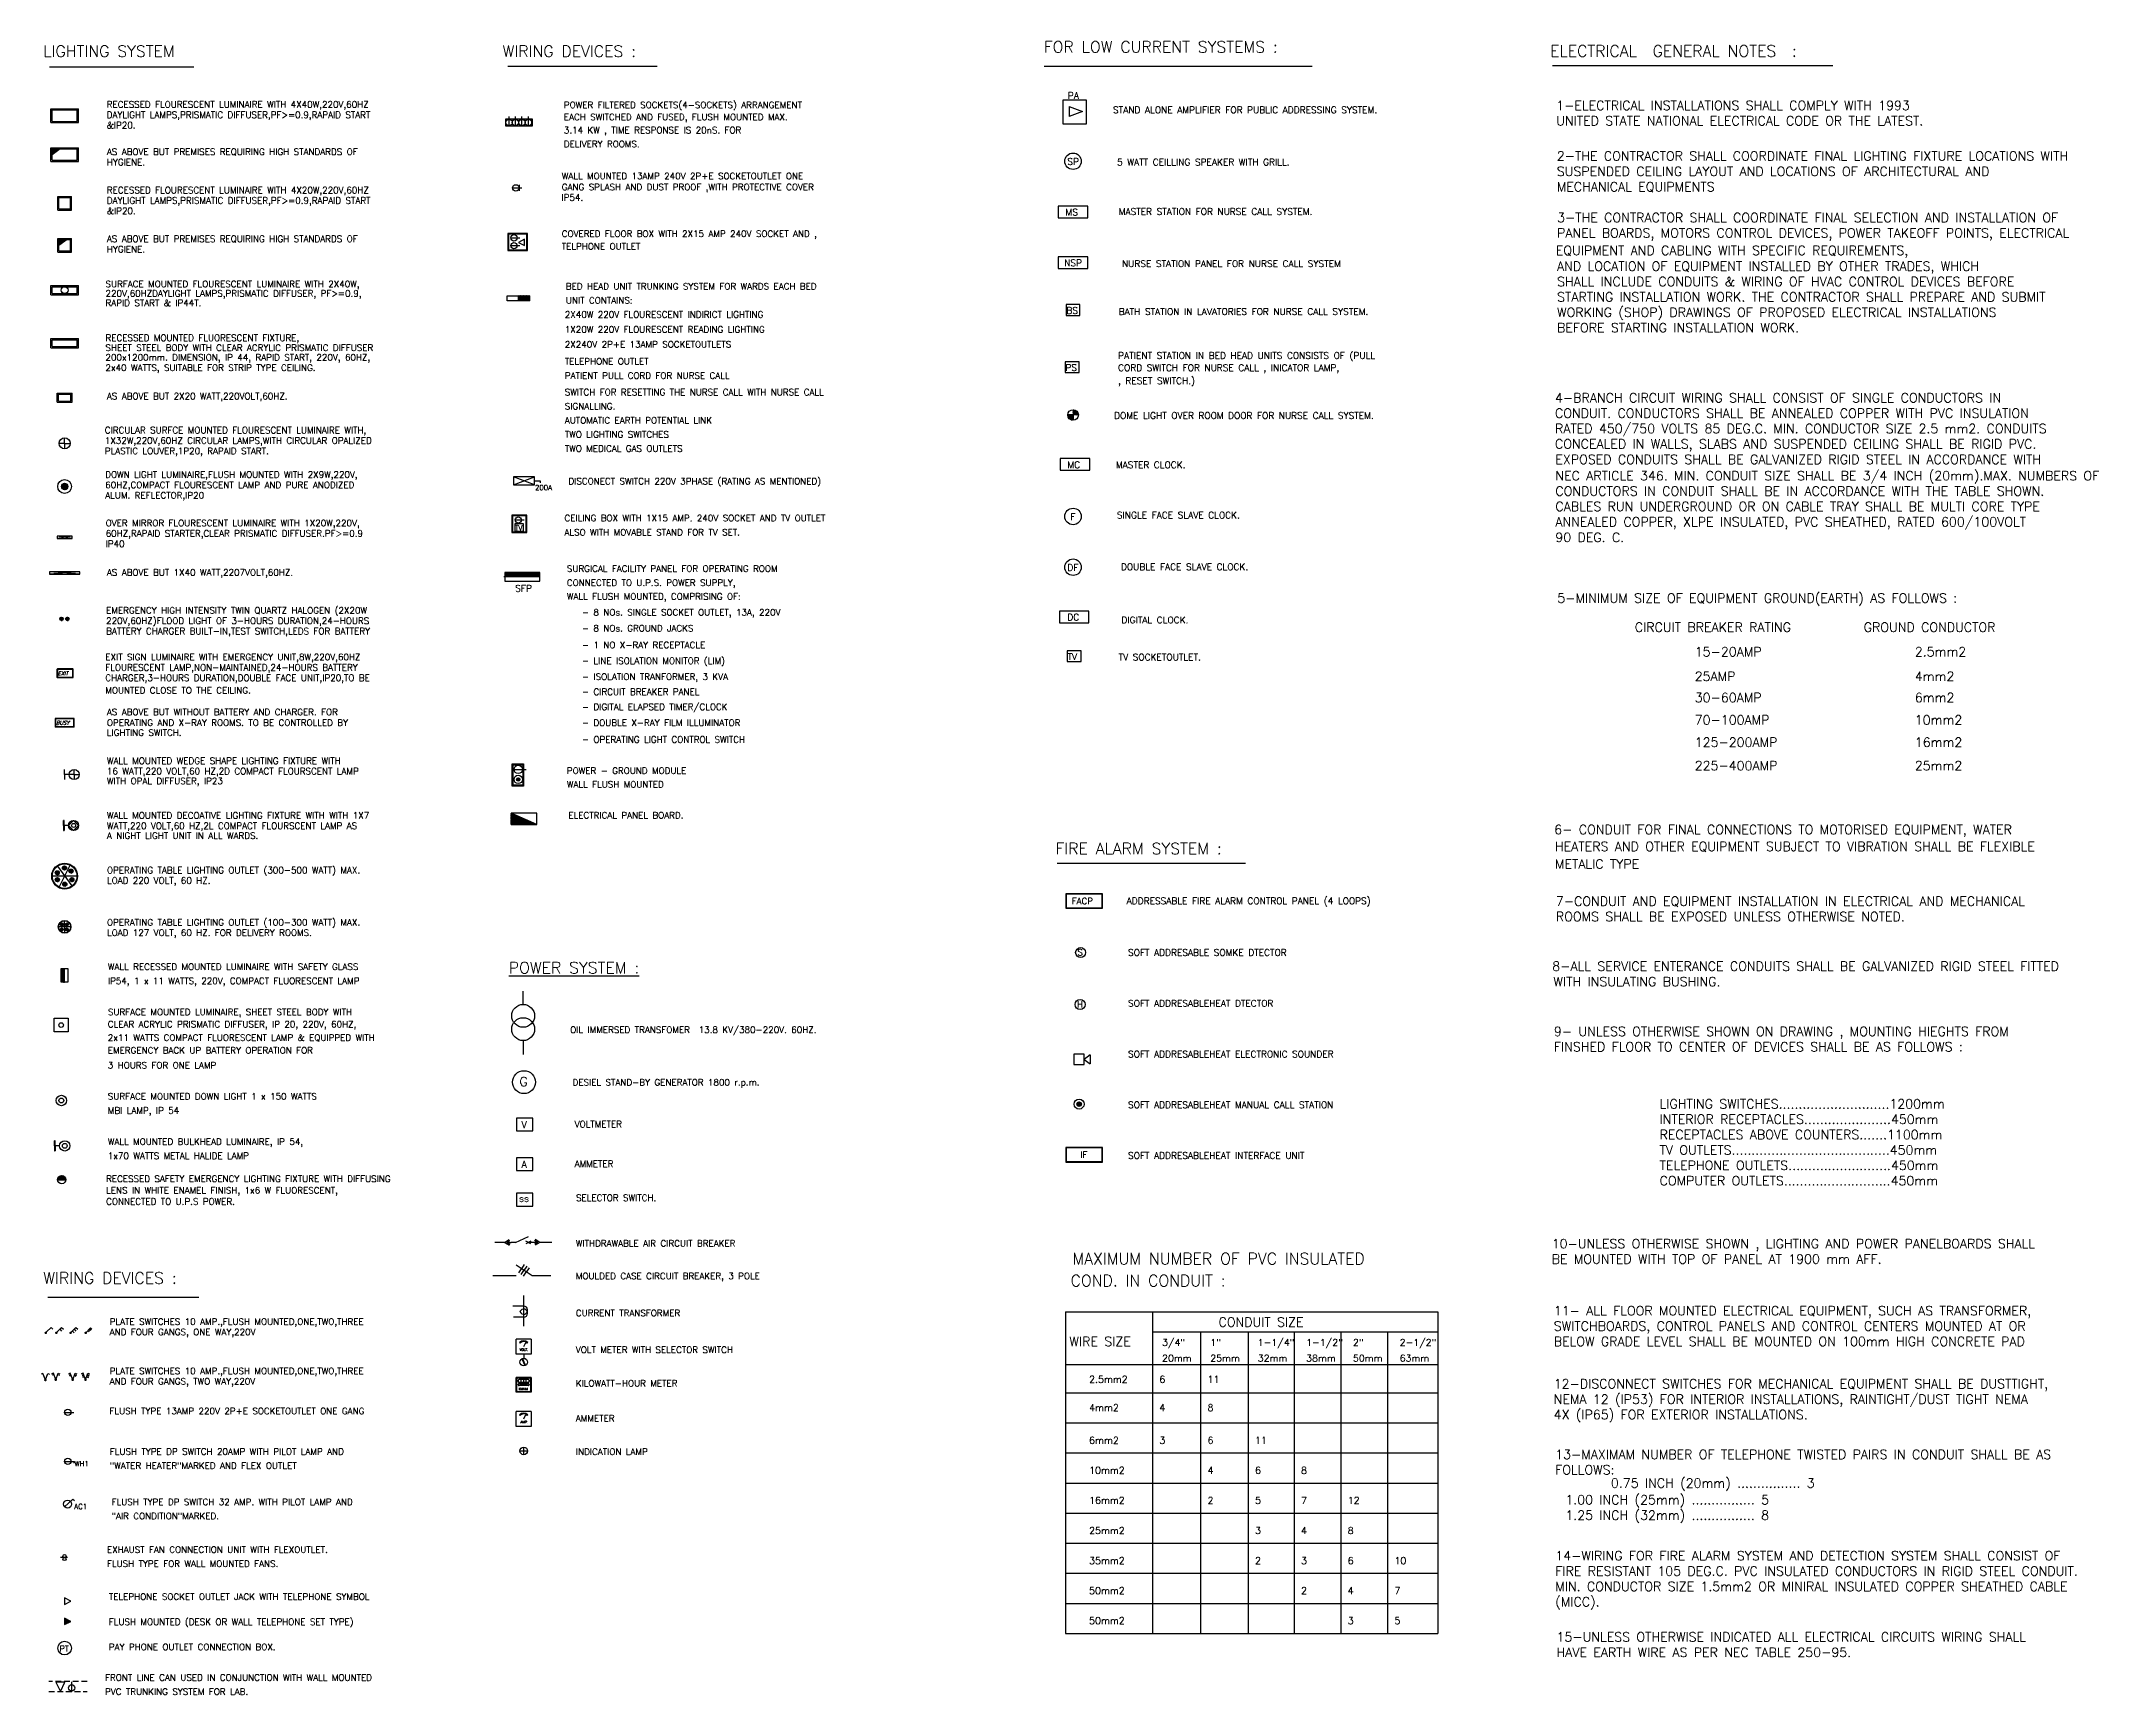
# Model space of a CAD drawing. Extents: x -200329 to -111144, y 73297 to 144992.
import ezdxf

# ---------------------------------------------------------------- set-up
doc = ezdxf.new("R2010")
doc.units = 0
doc.header["$LTSCALE"] = 1000
doc.header["$MEASUREMENT"] = 0
doc.linetypes.add('HIDDEN', pattern=[0.375, 0.25, -0.125])
doc.layers.get('0').update_dxf_attribs({"linetype": 'CONTINUOUS'})
for name, color, linetype in [('E-CLINE', 2, 'CONTINUOUS'), ('E-FIRE', 4, 'CONTINUOUS'), ('E-LEGEND', 4, 'CONTINUOUS'), ('E-LITE', 4, 'CONTINUOUS'), ('E-SOCKETS', 4, 'CONTINUOUS'), ('E-SWITCH', 5, 'CONTINUOUS'), ('E-SWITCHS', 4, 'CONTINUOUS'), ('E-SYSTEM', 4, 'CONTINUOUS'), ('E-TEXT', 4, 'CONTINUOUS'), ('EL-LITE', 4, 'CONTINUOUS'), ('LIGH', 2, 'CONTINUOUS'), ('WIRE', 4, 'CONTINUOUS')]:
    doc.layers.add(name, color=color, linetype=linetype)
doc.styles.add('DWG', font='ROMANS.shx', dxfattribs={"width": 0.8, "height": 200})
doc.styles.add('ITALICC', font='italicc')
doc.styles.add('ROMANS', font='ROMANS.shx', dxfattribs={"height": 200})

msp = doc.modelspace()

# ---------------------------------------------------------------- texts
at = {"color": 2, "style": 'ITALICC'}
msp.add_text('BUSY', height=165, dxfattribs=at).set_placement((-199685, 115357))
at = {"layer": 'E-CLINE', "color": 4, "style": 'ROMANS'}
for s, height, p in [('1-ELECTRICAL INSTALLATIONS SHALL COMPLY WITH 1993', 400, (-134663, 142006)), ('UNITED STATE NATIONAL ELECTRICAL CODE OR THE LATEST.', 400, (-134663, 141339)), ('2-THE CONTRACTOR SHALL COORDINATE FINAL LIGHTING FIXTURE LOCATIONS WITH', 400, (-134638, 139813)), ('SUSPENDED CEILING LAYOUT AND LOCATIONS OF ARCHITECTURAL AND', 400, (-134638, 139146)), ('MECHANICAL EQUIPMENTS', 400, (-134638, 138479)), ('3-THE CONTRACTOR SHALL COORDINATE FINAL SELECTION AND INSTALLATION OF', 400, (-134626, 137143)), ('PANEL BOARDS, MOTORS CONTROL DEVICES, POWER TAKEOFF POINTS, ELECTRICAL', 400, (-134626, 136476)), ('EQUIPMENT AND CABLING WITH SPECIFIC REQUIREMENTS,', 400, (-134679, 135720)), ('AND LOCATION OF EQUIPMENT INSTALLED BY OTHER TRADES, WHICH ', 400, (-134626, 135036)), ('SHALL INCLUDE CONDUITS & WIRING OF HVAC CONTROL DEVICES BEFORE ', 400, (-134626, 134369)), ('STARTING INSTALLATION WORK. THE CONTRACTOR SHALL PREPARE AND SUBMIT', 400, (-134626, 133703)), ('WORKING (SHOP) DRAWINGS OF PROPOSED ELECTRICAL INSTALLATIONS', 400, (-134626, 133036)), ('BEFORE STARTING INSTALLATION WORK.', 400, (-134626, 132369)), ('4-BRANCH CIRCUIT WIRING SHALL CONSIST OF SINGLE CONDUCTORS IN', 400, (-134716, 129329)), ('CONDUIT. CONDUCTORS SHALL BE ANNEALED COPPER WITH PVC INSULATION', 400, (-134716, 128663)), ('RATED 450/750 VOLTS 85 DEG.C. MIN. CONDUCTOR SIZE 2.5 mm2. CONDUITS', 400, (-134716, 127996)), ('CONCEALED IN WALLS, SLABS AND SUSPENDED CEILING SHALL BE RIGID PVC.', 400, (-134716, 127329)), ('EXPOSED CONDUITS SHALL BE GALVANIZED RIGID STEEL IN ACCORDANCE WITH ', 400, (-134699, 126658)), ('NEC ARTICLE 346. MIN. CONDUIT SIZE SHALL BE 3/4 INCH (20mm).MAX. NUMBERS OF ', 400, (-134699, 125952)), ('CONDUCTORS IN CONDUIT SHALL BE IN ACCORDANCE WITH THE TABLE SHOWN.', 400, (-134699, 125285)), ('CABLES RUN UNDERGROUND OR ON CABLE TRAY SHALL BE MULTI CORE TYPE', 400, (-134699, 124618)), ('ANNEALED COPPER, XLPE INSULATED, PVC SHEATHED, RATED 600/100VOLT ', 400, (-134699, 123952)), ('90 DEG. C.', 400, (-134699, 123278)), ('5-MINIMUM SIZE OF EQUIPMENT GROUND(EARTH) AS FOLLOWS :', 400, (-134614, 120646)), ('CIRCUIT BREAKER RATING', 400, (-131258, 119385)), ('     GROUND CONDUCTOR', 400, (-122825, 119385)), ('15-20AMP', 400, (-128659, 118320)), ('     2.5mm2', 400, (-120611, 118320)), ('25AMP', 400, (-128659, 117255)), ('     4mm2', 400, (-120611, 117255)), ('30-60AMP', 400, (-128659, 116335)), ('     6mm2', 400, (-120611, 116335)), ('70-100AMP', 400, (-128659, 115367)), ('     10mm2', 400, (-120611, 115367)), ('125-200AMP', 400, (-128659, 114399)), ('     16mm2', 400, (-120611, 114399)), ('225-400AMP', 400, (-128659, 113383)), ('     25mm2', 400, (-120611, 113383)), ('6- CONDUIT FOR FINAL CONNECTIONS TO MOTORISED EQUIPMENT, WATER ', 400, (-134748, 110613)), ('HEATERS AND OTHER EQUIPMENT SUBJECT TO VIBRATION SHALL BE FLEXIBLE', 400, (-134714, 109878)), ('METALIC TYPE', 400, (-134718, 109118)), ('7-CONDUIT AND EQUIPMENT INSTALLATION IN ELECTRICAL AND MECHANICAL ', 400, (-134678, 107506)), ('ROOMS SHALL BE EXPOSED UNLESS OTHERWISE NOTED.', 400, (-134678, 106840)), ('8-ALL SERVICE ENTERANCE CONDUITS SHALL BE GALVANIZED RIGID STEEL FITTED', 400, (-134834, 104686)), ('WITH INSULATING BUSHING.', 400, (-134780, 104019)), ('9- UNLESS OTHERWISE SHOWN ON DRAWING , MOUNTING HIEGHTS FROM', 400, (-134764, 101861)), ('FINSHED FLOOR TO CENTER OF DEVICES SHALL BE AS FOLLOWS :', 400, (-134764, 101195)), ('LIGHTING SWITCHES............................1200mm', 400, (-130183, 98720)), ('INTERIOR RECEPTACLES......................450mm', 400, (-130183, 98053)), ('RECEPTACLES ABOVE COUNTERS.......1100mm', 400, (-130183, 97387)), ('TV OUTLETS........................................450mm', 400, (-130183, 96720)), ('TELEPHONE OUTLETS..........................450mm', 400, (-130183, 96053)), ('COMPUTER OUTLETS...........................450mm', 400, (-130183, 95387)), ('10-UNLESS OTHERWISE SHOWN , LIGHTING AND POWER PANELBOARDS SHALL ', 400, (-134858, 92657)), ('BE MOUNTED WITH TOP OF PANEL AT 1900 mm AFF.', 400, (-134858, 91990)), ('11- ALL FLOOR MOUNTED ELECTRICAL EQUIPMENT, SUCH AS TRANSFORMER, ', 400, (-134768, 89751)), ('CONDUIT SIZE', 400, (-149300, 89257)), ('SWITCHBOARDS, CONTROL PANELS AND CONTROL CENTERS MOUNTED AT OR ', 400, (-134768, 89084)), ('WIRE SIZE', 400, (-155759, 88417)), ('3/4"', 300, (-151748, 88424)), ('1"', 300, (-149659, 88424)), ('1-1/4"', 300, (-147600, 88424)), ('1-1/2"', 300, (-145502, 88424)), ('2"', 300, (-143476, 88424)), ('2-1/2"', 300, (-141450, 88424)), ('BELOW GRADE LEVEL SHALL BE MOUNTED ON 100mm HIGH CONCRETE PAD', 400, (-134768, 88417)), ('20mm', 300, (-151748, 87744)), ('25mm', 300, (-149659, 87744)), ('32mm', 300, (-147600, 87744)), ('38mm', 300, (-145502, 87744)), ('50mm', 300, (-143476, 87744)), ('63mm', 300, (-141450, 87744)), ('2.5mm2', 300, (-154908, 86823)), ('6', 300, (-151865, 86823)), ('11', 300, (-149776, 86823)), ('12-DISCONNECT SWITCHES FOR MECHANICAL EQUIPMENT SHALL BE DUSTTIGHT, ', 400, (-134771, 86585)), ('4mm2', 300, (-154908, 85599)), ('4', 300, (-151865, 85599)), ('8', 300, (-149776, 85599)), ('4X (IP65) FOR EXTERIOR INSTALLATIONS.', 400, (-134771, 85247)), ('NEMA 12 (IP53) FOR INTERIOR INSTALLATIONS, RAINTIGHT/DUST TIGHT NEMA ', 400, (-134771, 85913)), ('6mm2', 300, (-154908, 84182)), ('3', 300, (-151865, 84182)), ('6', 300, (-149776, 84182)), ('11', 300, (-147717, 84182)), ('13-MAXIMAM NUMBER OF TELEPHONE TWISTED PAIRS IN CONDUIT SHALL BE AS ', 400, (-134708, 83521)), ('10mm2', 300, (-154908, 82879)), ('4', 300, (-149776, 82879)), ('6', 300, (-147717, 82879)), ('8', 300, (-145724, 82879)), ('FOLLOWS: ', 400, (-134708, 82854)), ('          0.75 INCH (20mm) ................ 3', 400, (-135273, 82277)), ('16mm2', 300, (-154908, 81575)), ('2', 300, (-149776, 81575)), ('5', 300, (-147717, 81575)), ('7', 300, (-145724, 81575)), ('12', 300, (-143699, 81575)), ('                             1.00 INCH (25mm) ................ 5', 400, (-142914, 81553)), ('                             1.25 INCH (32mm) ................ 8', 400, (-142914, 80886)), ('25mm2', 300, (-154908, 80272)), ('3', 300, (-147717, 80272)), ('4', 300, (-145724, 80272)), ('8', 300, (-143699, 80272)), ('14-WIRING FOR FIRE ALARM SYSTEM AND DETECTION SYSTEM SHALL CONSIST OF', 400, (-134703, 79131)), ('35mm2', 300, (-154908, 78968)), ('2', 300, (-147717, 78968)), ('3', 300, (-145724, 78968)), ('6', 300, (-143699, 78968)), ('10', 300, (-141673, 78968)), ('FIRE RESISTANT 105 DEG.C. PVC INSULATED CONDUCTORS IN RIGID STEEL CONDUIT.', 400, (-134703, 78464)), ('50mm2', 300, (-154908, 77664)), ('2', 300, (-145724, 77664)), ('4', 300, (-143699, 77664)), ('7', 300, (-141673, 77664)), ('MIN. CONDUCTOR SIZE 1.5mm2 OR MINIRAL INSULATED COPPER SHEATHED CABLE ', 400, (-134703, 77797)), ('(MICC).', 400, (-134703, 77131)), ('50mm2', 300, (-154908, 76361)), ('3', 300, (-143699, 76361)), ('5', 300, (-141673, 76361)), ('15-UNLESS OTHERWISE INDICATED ALL ELECTRICAL CIRCUITS WIRING SHALL ', 400, (-134650, 75608)), ('HAVE EARTH WIRE AS PER NEC TABLE 250-95. ', 400, (-134650, 74941))]:
    msp.add_text(s, height=height, dxfattribs=at).set_placement(p)
at = {"layer": 'E-FIRE', "color": 2, "style": 'ROMANS'}
for s, p in [(' FACP', (-155848, 107576)), ('IF', (-155289, 96576))]:
    msp.add_text(s, height=275, dxfattribs=at).set_placement(p)
at = {"layer": 'E-LEGEND', "color": 4, "style": 'ROMANS'}
for s, height, p in [(' LIGHTING SYSTEM', 495.97, (-200578, 144306)), (' WIRING DEVICES :', 495.97, (-180669, 144306)), ('FOR LOW CURRENT SYSTEMS :', 495.97, (-156871, 144496)), ('ELECTRICAL  GENERAL NOTES  :', 495.97, (-134928, 144316)), ('RECESSED FLOURESCENT LUMINAIRE WITH 4X40W,220V,60HZ', 277.74, (-197488, 142109)), ('DAYLIGHT LAMPS,PRISMATIC DIFFUSER,PF>=0.9,RAPAID START', 277.74, (-197488, 141659)), ('&IP20.', 277.7, (-197488, 141209)), ('AS ABOVE BUT PREMISES REQUIRING HIGH STANDARDS OF', 277.74, (-197480, 140056)), ('HYGIENE.', 277.7, (-197480, 139606)), ('RECESSED FLOURESCENT LUMINAIRE WITH 4X20W,220V,60HZ', 277.74, (-197481, 138394)), ('&IP20.', 277.7, (-197481, 137494)), ('DAYLIGHT LAMPS,PRISMATIC DIFFUSER,PF>=0.9,RAPAID START', 277.74, (-197481, 137944)), ('AS ABOVE BUT PREMISES REQUIRING HIGH STANDARDS OF', 277.74, (-197480, 136283)), ('HYGIENE.', 277.7, (-197480, 135833)), ('SURFACE MOUNTED FLOURESCENT LUMINAIRE WITH 2X40W,', 277.74, (-197539, 134324)), ('220V,60HZDAYLIGHT LAMPS,PRISMATIC DIFFUSER, PF>=0.9,', 277.74, (-197539, 133915)), ('RAPID START & IP44T.', 277.74, (-197539, 133506)), ('RECESSED MOUNTED FLUORESCENT FIXTURE, ', 277.74, (-197539, 131990)), ('SHEET STEEL BODY WITH CLEAR ACRYLIC PRISMATIC DIFFUSER', 277.74, (-197541, 131562)), ('200x1200mm. DIMENSION, IP 44, RAPID START, 220V, 60HZ,', 277.74, (-197541, 131142)), ('2x40 WATTS, SUITABLE FOR STRIP TYPE CEILING.', 277.74, (-197541, 130695)), ('AS ABOVE BUT 2X20 WATT,220VOLT,60HZ.', 277.74, (-197480, 129462)), ('CIRCULAR SURFCE MOUNTED FLOURESCENT LUMINAIRE WITH,', 277.74, (-197569, 127987)), ('1X32W,220V,60HZ CIRCULAR LAMPS,WITH CIRCULAR OPALIZED', 277.74, (-197569, 127537)), ('PLASTIC LOUVER,1P20, RAPAID START.', 277.74, (-197569, 127087)), ('DOWN LIGHT LUMINAIRE,FLUSH MOUNTED WITH 2X9W,220V,', 277.74, (-197551, 126063)), ('60HZ,COMPACT FLOURESCENT LAMP AND PURE ANODIZED', 277.74, (-197551, 125613)), ('ALUM. REFLECTOR,IP20', 277.74, (-197551, 125163)), ('OVER MIRROR FLOURESCENT LUMINAIRE WITH 1X20W,220V,', 277.74, (-197533, 123960)), ('60HZ,RAPAID STARTER,CLEAR PRISMATIC DIFFUSER.PF>=0.9', 277.74, (-197533, 123510)), ('IP40', 277.7, (-197533, 123060)), ('AS ABOVE BUT 1X40 WATT,2207VOLT,60HZ.', 277.74, (-197480, 121819)), ('EMERGENCY HIGH INTENSITY TWIN QUARTZ HALOGEN (2X20W', 277.74, (-197513, 120173)), ('220V,60HZ)FLOOD LIGHT OF 3-HOURS DURATION,24-HOURS', 277.74, (-197513, 119724)), ('BATTERY CHARGER BUILT-IN,TEST SWITCH,LEDS FOR BATTERY', 277.74, (-197513, 119274)), ('EXIT SIGN LUMINAIRE WITH EMERGENCY UNIT,8W,220V,60HZ', 277.74, (-197548, 118149)), ('FLOURESCENT LAMP,NON-MAINTAINED,24-HOURS BATTERY', 277.74, (-197548, 117699)), ('CHARGER,3-HOURS DURATION,DOUBLE FACE UNIT,IP20,TO BE', 277.74, (-197548, 117249)), ('MOUNTED CLOSE TO THE CEILING.', 277.74, (-197548, 116708)), ('AS ABOVE BUT WITHOUT BATTERY AND CHARGER. FOR ', 277.74, (-197480, 115767)), ('OPERATING AND X-RAY ROOMS. TO BE CONTROLLED BY ', 277.74, (-197480, 115305)), ('LIGHTING SWITCH.', 277.74, (-197480, 114877)), ('WALL MOUNTED WEDGE SHAPE LIGHTING FIXTURE WITH ', 277.74, (-197477, 113653)), ('16 WATT,220 VOLT,60 HZ,2D COMPACT FLOURSCENT LAMP', 277.74, (-197477, 113204)), ('WITH OPAL DIFFUSER, IP23 ', 277.74, (-197477, 112779)), ('WALL MOUNTED DECOATIVE LIGHTING FIXTURE WITH WITH 1X7', 277.74, (-197477, 111284)), ('A NIGHT LIGHT UNIT IN ALL WARDS.', 277.74, (-197477, 110410)), ('WATT,220 VOLT,60 HZ,2L COMPACT FLOURSCENT LAMP AS', 277.74, (-197477, 110834)), ('FIRE ALARM SYSTEM :', 495.97, (-156367, 109741)), ('OPERATING TABLE LIGHTING OUTLET (300-500 WATT) MAX.', 277.74, (-197477, 108912)), ('LOAD 220 VOLT, 60 HZ.', 277.74, (-197477, 108463)), ('OPERATING TABLE LIGHTING OUTLET (100-300 WATT) MAX.', 277.74, (-197477, 106648)), ('LOAD 127 VOLT, 60 HZ. FOR DELIVERY ROOMS.', 277.74, (-197477, 106199)), ('WALL RECESSED MOUNTED LUMINAIRE WITH SAFETY GLASS', 277.74, (-197436, 104725)), ('IP54, 1 x 11 WATTS, 220V, COMPACT FLUORESCENT LAMP', 277.74, (-197436, 104112)), ('%%UPOWER SYSTEM :', 495.97, (-180059, 104572)), ('SURFACE MOUNTED LUMINAIRE, SHEET STEEL BODY WITH', 277.74, (-197436, 102762)), ('CLEAR ACRYLIC PRISMATIC DIFFUSER, IP 20, 220V, 60HZ, ', 277.74, (-197440, 102233)), ('2x11 WATTS COMPACT FLUORESCENT LAMP & EQUIPPED WITH ', 277.74, (-197440, 101651)), ('OIL IMMERSED TRANSFOMER  13.8 KV/380-220V. 60HZ.', 277.74, (-177400, 101992)), ('EMERGENCY BACK UP BATTERY OPERATION FOR ', 277.74, (-197440, 101100)), ('3 HOURS FOR ONE LAMP', 277.74, (-197440, 100454)), ('DESIEL STAND-BY GENERATOR 1800 r.p.m.', 277.74, (-177296, 99712)), ('SURFACE MOUNTED DOWN LIGHT 1 x 150 WATTS', 277.74, (-197440, 99104)), ('MBI LAMP, IP 54', 277.74, (-197440, 98491)), ('VOLTMETER', 277.7, (-177205, 97901)), ('WALL MOUNTED BULKHEAD LUMINAIRE, IP 54,', 277.74, (-197440, 97141)), ('1x70 WATTS METAL HALIDE LAMP', 277.74, (-197440, 96528)), ('AMMETER', 277.7, (-177205, 96181)), ('RECESSED SAFETY EMERGENCY LIGHTING FIXTURE WITH DIFFUSING', 277.74, (-197514, 95532)), ('CONNECTED TO U.P.S POWER.', 277.74, (-197513, 94547)), ('LENS IN WHITE ENAMEL FINISH, 1x6 W FLUORESCENT, ', 277.74, (-197513, 95030)), ('SELECTOR SWITCH.', 277.74, (-177147, 94707)), ('WITHDRAWABLE AIR CIRCUIT BREAKER', 277.74, (-177154, 92733)), ('MAXIMUM NUMBER OF PVC INSULATED', 495.97, (-155630, 91961)), (' WIRING DEVICES :', 495.97, (-200578, 91120)), ('MOULDED CASE CIRCUIT BREAKER, 3 POLE', 277.74, (-177154, 91316)), ('COND. IN CONDUIT :', 495.97, (-155709, 91007)), ('PLATE SWITCHES 10 AMP.,FLUSH MOUNTED,ONE,TWO,THREE', 277.74, (-197358, 89339)), ('CURRENT TRANSFORMER', 277.74, (-177154, 89712)), ('AND FOUR GANGS, ONE WAY,220V ', 277.74, (-197358, 88889)), ('VOLT METER WITH SELECTOR SWITCH', 277.74, (-177154, 88119)), ('PLATE SWITCHES 10 AMP.,FLUSH MOUNTED,ONE,TWO,THREE', 277.74, (-197358, 87200)), ('AND FOUR GANGS, TWO WAY,220V ', 277.74, (-197358, 86750)), ('KILOWATT-HOUR METER', 277.74, (-177154, 86666)), ('AMMETER', 277.7, (-177154, 85151)), ('INDICATION LAMP', 277.74, (-177154, 83699))]:
    msp.add_text(s, height=height, dxfattribs=at).set_placement(p)
at = {"layer": 'E-LEGEND', "style": 'ROMANS'}
for s, height, p in [('POWER FILTERED SOCKETS(4-SOCKETS) ARRANGEMENT ', 277.74, (-177674, 142088)), ('EACH SWITCHED AND FUSED, FLUSH MOUNTED MAX. ', 277.74, (-177674, 141564)), ('3.14 KW , TIME RESPONSE IS 20nS. FOR ', 277.74, (-177674, 140995)), ('DELIVERY ROOMS.', 277.74, (-177674, 140390)), ('WALL MOUNTED 13AMP 240V 2P+E SOCKETOUTLET ONE ', 277.74, (-177765, 139006)), (' IP54.', 277.7, (-177970, 138076)), ('GANG SPLASH AND DUST PROOF ,WITH PROTECTIVE COVER ', 277.74, (-177765, 138527)), ('COVERED FLOOR BOX WITH 2X15 AMP 240V SOCKET AND ,', 277.74, (-177765, 136503)), ('TELPHONE OUTLET', 277.74, (-177765, 135956)), ('BED HEAD UNIT TRUNKING SYSTEM FOR WARDS EACH BED ', 277.74, (-177586, 134224)), ('UNIT CONTAINS:', 277.74, (-177586, 133613)), ('2X40W 220V FLOURESCENT INDIRICT LIGHTING', 277.74, (-177633, 133001)), ('1X20W 220V FLOURESCENT READING LIGHTING', 277.74, (-177633, 132354)), ('TELEPHONE OUTLET', 277.74, (-177633, 130971)), ('2X240V 2P+E 13AMP SOCKETOUTLETS', 277.74, (-177633, 131707)), ('PATIENT PULL CORD FOR NURSE CALL ', 277.74, (-177633, 130354)), ('SWITCH FOR RESETTING THE NURSE CALL WITH NURSE CALL ', 277.74, (-177633, 129635)), ('AUTOMATIC EARTH POTENTIAL LINK', 277.74, (-177633, 128413)), ('SIGNALLING.', 277.74, (-177633, 129024)), ('TWO LIGHTING SWITCHES', 277.74, (-177633, 127802)), ('TWO MEDICAL GAS OUTLETS', 277.74, (-177633, 127190)), ('DISCONECT SWITCH 220V 3PHASE (RATING AS MENTIONED) ', 277.74, (-177476, 125774)), ('CEILING BOX WITH 1X15 AMP. 240V SOCKET AND TV OUTLET', 277.74, (-177647, 124176)), ('ALSO WITH MOVABLE STAND FOR TV SET.', 277.74, (-177647, 123560)), ('SURGICAL FACILITY PANEL FOR OPERATING ROOM', 277.74, (-177544, 121985)), ('CONNECTED TO U.P.S. POWER SUPPLY,', 277.74, (-177544, 121372)), ('WALL FLUSH MOUNTED, COMPRISING OF:', 277.74, (-177544, 120778)), ('- 8 NOs. SINGLE SOCKET OUTLET, 13A, 220V', 277.74, (-176891, 120089)), ('- 8 NOs. GROUND JACKS', 277.74, (-176891, 119400)), ('- 1 NO X-RAY RECEPTACLE', 277.74, (-176891, 118675)), ('- LINE ISOLATION MONITOR (LIM)', 277.74, (-176891, 117986)), ('- ISOLATION TRANFORMER, 3 KVA', 277.74, (-176891, 117297)), ('- CIRCUIT BREAKER PANEL', 277.74, (-176891, 116644)), ('- DIGITAL ELAPSED TIMER/CLOCK', 277.74, (-176891, 115991)), ('- DOUBLE X-RAY FILM ILLUMINATOR', 277.74, (-176891, 115302)), ('- OPERATING LIGHT CONTROL SWITCH', 277.74, (-176891, 114577)), ('POWER - GROUND MODULE', 277.74, (-177544, 113225)), ('WALL FLUSH MOUNTED', 277.74, (-177544, 112631)), ('ELECTRICAL PANEL BOARD.', 277.74, (-177479, 111292)), ('FLUSH TYPE 13AMP 220V 2P+E SOCKETOUTLET ONE GANG', 277.74, (-197365, 85462)), ('FLUSH TYPE DP SWITCH 20AMP WITH PILOT LAMP AND', 277.74, (-197351, 83707)), ('"WATER HEATER"MARKED AND FLEX OUTLET', 277.74, (-197351, 83096)), ('FLUSH TYPE DP SWITCH 32 AMP. WITH PILOT LAMP AND', 277.74, (-197275, 81522)), ('"AIR CONDITION"MARKED.', 277.74, (-197275, 80911)), ('EXHAUST FAN CONNECTION UNIT WITH FLEXOUTLET.', 277.74, (-197477, 79454)), ('FLUSH TYPE FOR WALL MOUNTED FANS.', 277.74, (-197477, 78843)), ('TELEPHONE SOCKET OUTLET JACK WITH TELEPHONE SYMBOL ', 277.74, (-197394, 77414)), ('FLUSH MOUNTED (DESK OR WALL TELEPHONE SET TYPE)', 277.74, (-197394, 76324)), ('PAY PHONE OUTLET CONNECTION BOX.', 277.74, (-197394, 75235)), ('FRONT LINE CAN USED IN CONJUNCTION WITH WALL MOUNTED', 277.74, (-197560, 73908)), ('PVC TRUNKING SYSTEM FOR LAB.', 277.74, (-197560, 73297))]:
    msp.add_text(s, height=height, dxfattribs=at).set_placement(p)
at = {"layer": 'E-LEGEND', "color": 2, "style": 'ROMANS'}
for s, height, p in [('G', 397, (-179599, 99686)), ('V', 298, (-179512, 97864)), ('A', 298, (-179512, 96145)), ('ss', 297.6, (-179617, 94667))]:
    msp.add_text(s, height=height, dxfattribs=at).set_placement(p)
at = {"layer": 'E-SOCKETS', "style": 'ROMANS'}
for s, p in [('200A', (-178924, 125528)), ('TV', (-179795, 123783))]:
    msp.add_text(s, height=220, dxfattribs=at).set_placement(p)
at = {"layer": 'E-SYSTEM', "color": 2, "style": 'ROMANS'}
for s, p in [('PA', (-155830, 142490)), ('SP', (-155849, 139627)), ('MS', (-155932, 137434)), ('NSP', (-155988, 135234)), ('BS', (-155896, 133172)), ('PS', (-155937, 130694)), ('MC', (-155849, 126486)), ('F', (-155721, 124227)), ('DF', (-155849, 122027)), ('DC', (-155854, 119877)), ('TV', (-155845, 118163))]:
    msp.add_text(s, height=286, dxfattribs=at).set_placement(p)
at = {"layer": 'E-SYSTEM', "style": 'ROMANS'}
for s, p in [('STAND ALONE AMPLIFIER FOR PUBLIC ADDRESSING SYSTEM.', (-153872, 141866)), ('5 WATT CEILLING SPEAKER WITH GRILL.', (-153694, 139604)), ('MASTER STATION FOR NURSE CALL SYSTEM.', (-153626, 137458)), ('NURSE STATION PANEL FOR NURSE CALL SYSTEM', (-153486, 135202)), ('BATH STATION IN LAVATORIES FOR NURSE CALL SYSTEM.', (-153629, 133122)), ('PATIENT STATION IN BED HEAD UNITS CONSISTS OF (PULL ', (-153651, 131216)), ('CORD SWITCH FOR NURSE CALL , INICATOR LAMP,', (-153651, 130691)), (', RESET SWITCH.)', (-153651, 130126)), ('DOME LIGHT OVER ROOM DOOR FOR NURSE CALL SYSTEM.', (-153823, 128614)), ('MASTER CLOCK.', (-153747, 126477)), ('SINGLE FACE SLAVE CLOCK.', (-153706, 124302)), ('DOUBLE FACE SLAVE CLOCK.', (-153528, 122058)), ('DIGITAL CLOCK.', (-153509, 119753)), ('TV SOCKETOUTLET.', (-153630, 118146)), ('ADDRESSABLE FIRE ALARM CONTROL PANEL (4 LOOPS)', (-153282, 107576)), ('SOFT ADDRESABLE SOMKE DTECTOR', (-153220, 105335)), ('SOFT ADDRESABLEHEAT DTECTOR', (-153220, 103135)), ('SOFT ADDRESABLEHEAT ELECTRONIC SOUNDER', (-153220, 100935)), ('SOFT ADDRESABLEHEAT MANUAL CALL STATION', (-153220, 98735)), ('SOFT ADDRESABLEHEAT INTERFACE UNIT', (-153220, 96535))]:
    msp.add_text(s, height=286, dxfattribs=at).set_placement(p)
at = {"layer": 'E-TEXT', "style": 'ROMANS'}
msp.add_text('SFP', height=288, dxfattribs=at).set_placement((-179785, 121124))
at = {"layer": 'WIRE', "color": 11, "style": 'DWG'}
for s, p in [('VOLT.', (-179594, 88207)), ('KWHM', (-179636, 86501)), ('AMP.', (-179554, 85073))]:
    msp.add_text(s, height=104.8, dxfattribs=at).set_placement(p)

# ---------------------------------------------------------------- blocks, each defined once
blk = doc.blocks.new('DL')
at = {"color": 1}
for p, q in [((-166, 99), (-113, 152)), ((-165, 87), (-101, 151)), ((-163, 77), (-91, 149)), ((-162, 115), (-129, 148)), ((-159, 69), (-83, 145)), ((-154, 61), (-75, 140)), ((-149, 55), (-69, 135)), ((-142, 49), (-63, 128)), ((-134, 44), (-59, 120)), ((-125, 41), (-55, 111)), ((-115, 39), (-53, 101)), ((-102, 39), (-53, 88)), ((-84, 45), (-59, 70)), ((31, 99), (84, 152)), ((32, 87), (96, 151)), ((34, 77), (106, 149)), ((35, 115), (68, 148)), ((38, 69), (114, 145)), ((42, 61), (122, 140)), ((48, 55), (128, 135)), ((55, 49), (134, 128)), ((63, 44), (138, 120)), ((72, 41), (142, 111)), ((82, 39), (144, 101)), ((95, 39), (144, 88)), ((113, 45), (138, 70)), ((-166, -98), (-113, -45)), ((-165, -110), (-101, -46)), ((-163, -120), (-91, -48)), ((-162, -82), (-129, -49)), ((-159, -128), (-83, -52)), ((-154, -136), (-75, -56)), ((-149, -142), (-69, -62)), ((-142, -148), (-63, -69)), ((-134, -152), (-59, -77)), ((-125, -156), (-55, -86)), ((-115, -158), (-53, -96)), ((-102, -158), (-53, -109)), ((-84, -152), (-59, -127)), ((31, -98), (84, -45)), ((32, -110), (96, -46)), ((34, -120), (106, -48)), ((35, -82), (68, -49)), ((38, -128), (114, -52)), ((42, -136), (122, -56)), ((48, -142), (128, -62)), ((55, -148), (134, -69)), ((63, -152), (138, -77)), ((72, -156), (142, -86)), ((82, -158), (144, -96)), ((95, -158), (144, -109)), ((113, -152), (138, -127))]:
    blk.add_line(p, q, dxfattribs=at)
at = {"layer": 'EL-LITE', "color": 2}
for p, q in [((238, 0), (-238, 0)), ((1, -238), (-1, 238))]:
    blk.add_line(p, q, dxfattribs=at)
for centre, radius in [((0, 0), 250), ((-109, 95), 56.6), ((88, 95), 56.6), ((-109, -102), 56.6), ((88, -102), 56.6)]:
    blk.add_circle(centre, radius, dxfattribs=at)
at = {"layer": 'EL-LITE', "color": 1}
blk.add_circle((0, 0), 238, dxfattribs=at)
blk = doc.blocks.new('PT')
at = {"layer": 'E-SOCKETS'}
blk.add_circle((0, 0), 270, dxfattribs=at)
at = {"layer": 'E-SOCKETS', "style": 'ROMANS'}
blk.add_text('PT', height=230, dxfattribs=at).set_placement((-201, -135))
blk = doc.blocks.new('EF')
at = {"layer": 'E-SOCKETS'}
blk.add_line((-106, 0), (170, 0), dxfattribs=at)
for centre in [(4, 61), (5, -59)]:
    blk.add_circle(centre, 61.1, dxfattribs=at)
blk = doc.blocks.new('TEL')
at = {"layer": 'E-SOCKETS'}
blk.add_lwpolyline([(0, 126), (0, -126), (242, 0), (242, 0)], close=True, dxfattribs=at)
blk = doc.blocks.new('*X21')
at = {"color": 0}
for p, q in [((-643698, 268611), (-643695, 268615)), ((-643698, 268593), (-643683, 268608)), ((-643698, 268576), (-643671, 268602)), ((-643698, 268558), (-643660, 268596)), ((-643698, 268540), (-643648, 268590)), ((-643698, 268523), (-643637, 268584)), ((-643698, 268505), (-643625, 268578)), ((-643698, 268487), (-643613, 268572)), ((-643698, 268470), (-643602, 268566)), ((-643698, 268452), (-643590, 268560)), ((-643698, 268434), (-643578, 268554)), ((-643698, 268417), (-643567, 268548)), ((-643698, 268399), (-643555, 268542)), ((-643698, 268381), (-643544, 268536)), ((-643698, 268364), (-643532, 268530)), ((-643661, 268383), (-643520, 268524)), ((-643624, 268402), (-643509, 268518)), ((-643587, 268422), (-643497, 268512)), ((-643550, 268441), (-643485, 268505)), ((-643513, 268460), (-643474, 268499)), ((-643476, 268479), (-643462, 268493))]:
    blk.add_line(p, q, dxfattribs=at)
blk = doc.blocks.new('AC')
at = {"layer": 'E-SOCKETS'}
for p, q in [((0, 0), (328, 305)), ((328, 305), (382, 247))]:
    blk.add_line(p, q, dxfattribs=at)
blk.add_circle((114, 106), 156, dxfattribs=at)
at = {"layer": 'E-SOCKETS', "style": 'ROMANS'}
blk.add_text('AC1', height=200, dxfattribs=at).set_placement((380, -88))
blk = doc.blocks.new('WH')
at = {"layer": 'E-SOCKETS'}
for p, q in [((0, 0), (358, 0)), ((358, 0), (358, -64))]:
    blk.add_line(p, q, dxfattribs=at)
blk.add_circle((125, 0), 125, dxfattribs=at)
at = {"layer": 'E-SOCKETS', "style": 'ROMANS'}
blk.add_text('WH1', height=200, dxfattribs=at).set_placement((389, -192))
blk = doc.blocks.new('1G1W')
at = {"layer": 'LIGH', "color": 4}
for p, q in [((0.07, 0.07), (0.42, 0.42)), ((0.42, 0.42), (0.57, 0.28))]:
    blk.add_line(p, q, dxfattribs=at)
at = {"layer": 'LIGH', "color": 4, "const_width": 0.1}
blk.add_lwpolyline([(-0.05, 0, 1), (0.05, 0, 1)], format="xyb", close=True, dxfattribs=at)
blk = doc.blocks.new('2G1W')
at = {"layer": 'LIGH', "color": 4}
for p, q in [((0.07, 0.07), (0.42, 0.42)), ((0.28, 0.28), (0.42, 0.14)), ((0.42, 0.42), (0.57, 0.28))]:
    blk.add_line(p, q, dxfattribs=at)
at = {"layer": 'LIGH', "color": 4, "const_width": 0.1}
blk.add_lwpolyline([(-0.05, 0, 1), (0.05, 0, 1)], format="xyb", close=True, dxfattribs=at)
blk = doc.blocks.new('3G1W')
at = {"layer": 'LIGH', "color": 4}
for p, q in [((-0.42, 0.42), (-0.28, 0.57)), ((-0.07, 0.07), (-0.42, 0.42)), ((-0.28, 0.28), (-0.14, 0.42)), ((-0.14, 0.14), (0, 0.28))]:
    blk.add_line(p, q, dxfattribs=at)
at = {"layer": 'LIGH', "color": 4, "const_width": 0.1}
blk.add_lwpolyline([(0, -0.05, 1), (0, 0.05, 1)], format="xyb", close=True, dxfattribs=at)
blk = doc.blocks.new('*X22')
at = {"color": 0}
for p, q in [((-625806, 294776), (-625790, 294792)), ((-625804, 294760), (-625773, 294792)), ((-625802, 294745), (-625755, 294792)), ((-625798, 294731), (-625737, 294792)), ((-625793, 294718), (-625720, 294792)), ((-625788, 294706), (-625702, 294792)), ((-625782, 294694), (-625684, 294792)), ((-625776, 294683), (-625667, 294792)), ((-625769, 294672), (-625649, 294792)), ((-625761, 294662), (-625631, 294792)), ((-625753, 294652), (-625614, 294792)), ((-625744, 294643), (-625599, 294789)), ((-625735, 294635), (-625599, 294771)), ((-625726, 294627), (-625599, 294754)), ((-625715, 294620), (-625599, 294736)), ((-625704, 294613), (-625599, 294718)), ((-625693, 294607), (-625599, 294700)), ((-625681, 294601), (-625599, 294683)), ((-625668, 294596), (-625599, 294665)), ((-625655, 294592), (-625599, 294647)), ((-625641, 294588), (-625599, 294630)), ((-625625, 294586), (-625599, 294612)), ((-625609, 294584), (-625599, 294594)), ((-625599, 294983), (-625583, 294999)), ((-625599, 294966), (-625567, 294997)), ((-625599, 294948), (-625552, 294995)), ((-625599, 294930), (-625538, 294991)), ((-625599, 294913), (-625525, 294986)), ((-625599, 294895), (-625513, 294981)), ((-625599, 294877), (-625501, 294975)), ((-625599, 294860), (-625490, 294969)), ((-625599, 294842), (-625479, 294962)), ((-625599, 294824), (-625469, 294954)), ((-625599, 294807), (-625459, 294946)), ((-625596, 294792), (-625450, 294937)), ((-625578, 294792), (-625442, 294928)), ((-625561, 294792), (-625434, 294919)), ((-625543, 294792), (-625427, 294908)), ((-625525, 294792), (-625420, 294897)), ((-625507, 294792), (-625414, 294886)), ((-625490, 294792), (-625408, 294874)), ((-625472, 294792), (-625403, 294861)), ((-625454, 294792), (-625399, 294848)), ((-625437, 294792), (-625395, 294834)), ((-625419, 294792), (-625393, 294818)), ((-625401, 294792), (-625391, 294802))]:
    blk.add_line(p, q, dxfattribs=at)
blk = doc.blocks.new('DEC')
at = {"layer": 'E-LITE'}
for p, q in [((-373, 0), (-571, 0)), ((-373, 0), (-373, 198)), ((-373, 0), (0, 0)), ((-373, 0), (-373, -198)), ((0, 0), (0, 198)), ((0, 0), (0, -198))]:
    blk.add_line(p, q, dxfattribs=at)
blk.add_circle((-373, 0), 198, dxfattribs=at)
blk = doc.blocks.new('*X14')
at = {"color": 0}
for p, q in [((350516, 287177), (350608, 287269)), ((350516, 287194), (350591, 287269)), ((350520, 287163), (350622, 287265)), ((350520, 287217), (350568, 287264)), ((350525, 287150), (350634, 287260)), ((350532, 287140), (350645, 287253)), ((350540, 287130), (350654, 287245)), ((350550, 287122), (350662, 287235)), ((350561, 287116), (350669, 287224)), ((350574, 287111), (350674, 287211)), ((350589, 287108), (350677, 287196)), ((350607, 287108), (350676, 287178)), ((350632, 287116), (350669, 287153)), ((350801, 287373), (350885, 287458)), ((350802, 287392), (350866, 287456)), ((350803, 287358), (350901, 287456)), ((350807, 287345), (350914, 287451)), ((350814, 287333), (350925, 287445)), ((350814, 287422), (350836, 287444)), ((350821, 287323), (350935, 287437)), ((350830, 287314), (350944, 287428)), ((350841, 287307), (350951, 287418)), ((350853, 287302), (350957, 287406)), ((350867, 287298), (350961, 287392)), ((350883, 287296), (350962, 287376)), ((350904, 287299), (350959, 287355)), ((351058, 287259), (351135, 287336)), ((351059, 287242), (351152, 287335)), ((351062, 287281), (351113, 287332)), ((351062, 287228), (351166, 287332)), ((351068, 287216), (351178, 287326)), ((351075, 287206), (351189, 287319)), ((351084, 287196), (351198, 287311)), ((351093, 287189), (351206, 287301)), ((351105, 287182), (351212, 287289)), ((351118, 287178), (351217, 287276)), ((351133, 287175), (351219, 287261)), ((351151, 287176), (351218, 287243)), ((351179, 287185), (351209, 287216)), ((350520, 286916), (350601, 286997)), ((350522, 286900), (350617, 286995)), ((350523, 286936), (350581, 286995)), ((350526, 286886), (350631, 286991)), ((350532, 286875), (350643, 286985)), ((350539, 286864), (350653, 286978)), ((350548, 286855), (350662, 286969)), ((350558, 286848), (350670, 286959)), ((350570, 286842), (350676, 286948)), ((350583, 286837), (350680, 286934)), ((350599, 286835), (350682, 286919)), ((350618, 286837), (350680, 286899)), ((350653, 286854), (350663, 286864)), ((350812, 286731), (350900, 286819)), ((350813, 286749), (350882, 286818)), ((350815, 286716), (350915, 286816)), ((350820, 286703), (350928, 286811)), ((350821, 286775), (350856, 286810)), ((350827, 286692), (350939, 286804)), ((350835, 286682), (350949, 286796)), ((350844, 286674), (350957, 286787)), ((350855, 286667), (350964, 286776)), ((350867, 286662), (350969, 286764)), ((350881, 286658), (350973, 286750)), ((350898, 286657), (350974, 286733)), ((350920, 286662), (350969, 286710)), ((351094, 286924), (351166, 286996)), ((351094, 286906), (351183, 286996)), ((351097, 286892), (351198, 286993)), ((351100, 286947), (351142, 286990)), ((351102, 286879), (351211, 286988)), ((351109, 286868), (351222, 286981)), ((351117, 286858), (351231, 286973)), ((351126, 286850), (351239, 286963)), ((351137, 286844), (351246, 286952)), ((351150, 286838), (351251, 286940)), ((351164, 286835), (351254, 286925)), ((351182, 286835), (351254, 286908)), ((351206, 286841), (351248, 286884))]:
    blk.add_line(p, q, dxfattribs=at)
blk = doc.blocks.new('OPL')
at = {"layer": 'EL-LITE', "color": 2}
for p, q in [((485, 0), (-485, 0)), ((-288, 390), (288, -390)), ((-221, -432), (221, 432))]:
    blk.add_line(p, q, dxfattribs=at)
blk.add_circle((0, 0), 510, dxfattribs=at)
at = {"layer": 'EL-LITE', "color": 1}
blk.add_circle((0, 0), 485, dxfattribs=at)
at = {"layer": 'EL-LITE'}
for centre in [(-292, 131), (-6, 319), (251, 198), (-287, -141), (5, -320), (286, -142)]:
    blk.add_circle(centre, 80.8, dxfattribs=at)
at = {"layer": 'EL-LITE', "color": 1}
blk.add_blockref('*X14', (-350888, -287058), dxfattribs=at)
blk = doc.blocks.new('EXIT')
for p, q in [((-320, 320), (-320, 20)), ((300, 340), (-300, 340)), ((-300, 300), (-300, 40)), ((-300, 0), (300, 0)), ((280, 320), (-280, 320)), ((-280, 20), (280, 20)), ((300, 40), (300, 300)), ((320, 20), (320, 320))]:
    blk.add_line(p, q)
for centre, start, end in [((-300, 320), 90, 180), ((-300, 20), 180, 270), ((-280, 300), 90, 180), ((-280, 40), 180, 270), ((280, 300), 0, 90), ((280, 40), 270, 0), ((300, 320), 360, 90), ((300, 20), 270, 0)]:
    blk.add_arc(centre, 20, start, end)
at = {"color": 2, "style": 'ITALICC'}
blk.add_text('EXIT', height=150, dxfattribs=at).set_placement((-284, 92))
blk = doc.blocks.new('*X11')
at = {"color": 0}
for p, q in [((420, 791), (494, 865)), ((420, 809), (475, 864)), ((423, 776), (508, 862)), ((428, 764), (520, 856)), ((436, 754), (530, 849)), ((436, 843), (442, 848)), ((445, 745), (539, 840)), ((456, 738), (546, 829)), ((468, 733), (551, 816)), ((650, 791), (723, 865)), ((650, 809), (705, 864)), ((653, 777), (738, 862)), ((658, 764), (750, 856)), ((666, 754), (760, 849)), ((675, 745), (769, 840)), ((685, 738), (776, 829)), ((698, 733), (781, 816)), ((484, 731), (553, 801)), ((503, 733), (551, 781)), ((713, 731), (783, 801)), ((733, 733), (781, 781))]:
    blk.add_line(p, q, dxfattribs=at)
blk = doc.blocks.new('EMERG')
for p, q in [((-124, 339), (-124, 311)), ((106, 339), (106, 311))]:
    blk.add_line(p, q)
at = {"const_width": 0.01}
blk.add_lwpolyline([(-187, 311), (-187, 0), (187, 0), (187, 311)], close=True, dxfattribs=at)
for centre in [(-124, 406), (106, 406)]:
    blk.add_circle(centre, 67.1)
at = {"color": 1}
blk.add_blockref('*X11', (-610, -392), dxfattribs=at)
blk = doc.blocks.new('MR20')
at = {"layer": 'E-LITE', "color": 2}
blk.add_line((300, 0), (-300, 0), dxfattribs=at)
at = {"layer": 'E-LITE', "color": 1}
for p, q in [((300, -100), (-300, 0)), ((300, 0), (-300, -100))]:
    blk.add_line(p, q, dxfattribs=at)
at = {"layer": 'E-LITE'}
for p, q in [((-300, 0), (-300, -100)), ((-300, 0), (-300, -100)), ((300, -100), (300, 0)), ((300, -100), (300, 0)), ((-300, -100), (300, -100)), ((-300, -100), (300, -100)), ((-300, -100), (300, -100)), ((-300, -100), (-300, -100)), ((300, -100), (300, -100))]:
    blk.add_line(p, q, dxfattribs=at)
blk = doc.blocks.new('MR40')
at = {"layer": 'E-LITE', "color": 2}
blk.add_line((600, 0), (-600, 0), dxfattribs=at)
at = {"layer": 'E-LITE', "color": 1}
for p, q in [((600, -100), (-600, 0)), ((600, 0), (-600, -100))]:
    blk.add_line(p, q, dxfattribs=at)
at = {"layer": 'E-LITE'}
for p, q in [((-600, 0), (-600, -100)), ((600, -100), (600, 0)), ((-600, -100), (600, -100))]:
    blk.add_line(p, q, dxfattribs=at)
blk = doc.blocks.new('*X6')
at = {"color": 0}
for p, q in [((-643824, 313032), (-643702, 313154)), ((-643824, 313015), (-643698, 313141)), ((-643822, 313052), (-643722, 313152)), ((-643821, 313000), (-643698, 313124)), ((-643817, 312986), (-643698, 313106)), ((-643814, 313078), (-643748, 313144)), ((-643812, 312974), (-643698, 313088)), ((-643806, 312962), (-643698, 313071)), ((-643799, 312952), (-643698, 313053)), ((-643791, 312942), (-643698, 313035)), ((-643782, 312933), (-643698, 313017)), ((-643772, 312926), (-643698, 313000)), ((-643762, 312919), (-643698, 312982)), ((-643750, 312913), (-643698, 312964)), ((-643698, 313141), (-643685, 313154)), ((-643698, 313124), (-643670, 313151)), ((-643698, 313106), (-643656, 313147)), ((-643698, 313088), (-643644, 313142)), ((-643698, 313071), (-643632, 313136)), ((-643698, 313053), (-643622, 313129)), ((-643698, 313035), (-643612, 313121)), ((-643698, 313017), (-643603, 313112)), ((-643698, 313000), (-643596, 313102)), ((-643698, 312982), (-643589, 313092)), ((-643698, 312964), (-643583, 313080)), ((-643698, 312947), (-643578, 313067)), ((-643698, 312929), (-643574, 313053)), ((-643698, 312911), (-643572, 313038)), ((-643690, 312902), (-643572, 313020)), ((-643669, 312905), (-643575, 312999)), ((-643642, 312915), (-643585, 312972)), ((-643737, 312908), (-643698, 312947)), ((-643723, 312904), (-643698, 312929)), ((-643708, 312902), (-643698, 312911))]:
    blk.add_line(p, q, dxfattribs=at)
blk = doc.blocks.new('*X19')
at = {"color": 0}
for p, q in [((-61536, -58272), (-61531, -58262)), ((-61536, -58287), (-61526, -58265)), ((-61536, -58301), (-61520, -58267)), ((-61536, -58316), (-61514, -58270)), ((-61536, -58331), (-61508, -58272)), ((-61536, -58346), (-61503, -58275)), ((-61536, -58361), (-61497, -58277)), ((-61536, -58375), (-61491, -58280)), ((-61536, -58390), (-61486, -58282)), ((-61536, -58405), (-61480, -58285)), ((-61536, -58420), (-61474, -58287)), ((-61536, -58434), (-61468, -58290)), ((-61536, -58449), (-61463, -58292)), ((-61536, -58464), (-61457, -58295)), ((-61536, -58479), (-61451, -58297)), ((-61536, -58494), (-61445, -58300)), ((-61536, -58508), (-61440, -58302)), ((-61536, -58523), (-61434, -58305)), ((-61536, -58538), (-61428, -58307)), ((-61536, -58553), (-61423, -58310)), ((-61531, -58556), (-61417, -58312)), ((-61524, -58556), (-61411, -58315)), ((-61517, -58556), (-61405, -58317)), ((-61510, -58556), (-61400, -58320)), ((-61503, -58556), (-61394, -58322)), ((-61496, -58556), (-61388, -58325)), ((-61489, -58556), (-61382, -58327)), ((-61482, -58556), (-61377, -58330)), ((-61475, -58556), (-61371, -58332)), ((-61469, -58556), (-61365, -58335)), ((-61462, -58556), (-61360, -58337)), ((-61455, -58556), (-61354, -58340)), ((-61448, -58556), (-61348, -58342)), ((-61441, -58556), (-61342, -58345)), ((-61434, -58556), (-61337, -58347)), ((-61427, -58556), (-61331, -58350)), ((-61420, -58556), (-61325, -58352)), ((-61413, -58556), (-61319, -58355)), ((-61407, -58556), (-61314, -58357)), ((-61400, -58556), (-61308, -58360)), ((-61393, -58556), (-61302, -58362)), ((-61386, -58556), (-61297, -58365)), ((-61379, -58556), (-61291, -58367)), ((-61372, -58556), (-61285, -58370)), ((-61365, -58556), (-61279, -58372)), ((-61358, -58556), (-61274, -58375)), ((-61351, -58556), (-61268, -58377)), ((-61344, -58556), (-61262, -58380)), ((-61338, -58556), (-61256, -58382)), ((-61331, -58556), (-61251, -58385)), ((-61324, -58556), (-61245, -58387)), ((-61317, -58556), (-61239, -58390)), ((-61310, -58556), (-61234, -58392)), ((-61303, -58556), (-61228, -58395)), ((-61296, -58556), (-61222, -58397)), ((-61289, -58556), (-61216, -58400)), ((-61282, -58556), (-61211, -58402)), ((-61276, -58556), (-61205, -58405)), ((-61269, -58556), (-61199, -58407)), ((-61262, -58556), (-61193, -58410)), ((-61255, -58556), (-61188, -58412)), ((-61248, -58556), (-61182, -58415)), ((-61241, -58556), (-61176, -58417)), ((-61234, -58556), (-61170, -58420)), ((-61227, -58556), (-61165, -58422)), ((-61220, -58556), (-61159, -58425)), ((-61213, -58556), (-61153, -58427)), ((-61207, -58556), (-61148, -58430)), ((-61200, -58556), (-61142, -58432)), ((-61193, -58556), (-61136, -58435)), ((-61186, -58556), (-61130, -58437)), ((-61179, -58556), (-61125, -58440)), ((-61172, -58556), (-61119, -58442)), ((-61165, -58556), (-61113, -58445)), ((-61158, -58556), (-61107, -58447)), ((-61151, -58556), (-61102, -58450)), ((-61144, -58556), (-61096, -58452)), ((-61138, -58556), (-61090, -58455)), ((-61131, -58556), (-61085, -58457)), ((-61124, -58556), (-61079, -58460)), ((-61117, -58556), (-61073, -58462)), ((-61110, -58556), (-61067, -58465)), ((-61103, -58556), (-61062, -58467)), ((-61096, -58556), (-61056, -58470)), ((-61089, -58556), (-61050, -58472)), ((-61082, -58556), (-61044, -58475)), ((-61076, -58556), (-61039, -58477)), ((-61069, -58556), (-61033, -58480)), ((-61062, -58556), (-61027, -58482)), ((-61055, -58556), (-61022, -58485)), ((-61048, -58556), (-61016, -58487)), ((-61041, -58556), (-61010, -58490)), ((-61034, -58556), (-61004, -58492)), ((-61027, -58556), (-60999, -58495)), ((-61020, -58556), (-60993, -58497)), ((-61013, -58556), (-60987, -58500)), ((-61007, -58556), (-60981, -58503)), ((-61000, -58556), (-60976, -58505)), ((-60993, -58556), (-60970, -58508)), ((-60986, -58556), (-60964, -58510)), ((-60979, -58556), (-60959, -58513)), ((-60972, -58556), (-60953, -58515)), ((-60965, -58556), (-60947, -58518)), ((-60958, -58556), (-60941, -58520)), ((-60951, -58556), (-60936, -58523)), ((-60944, -58556), (-60930, -58525)), ((-60938, -58556), (-60924, -58528)), ((-60931, -58556), (-60918, -58530)), ((-60924, -58556), (-60913, -58533)), ((-60917, -58556), (-60907, -58535)), ((-60910, -58556), (-60901, -58538)), ((-60903, -58556), (-60896, -58540)), ((-60896, -58556), (-60890, -58543)), ((-60889, -58556), (-60884, -58545)), ((-60882, -58556), (-60878, -58548)), ((-60876, -58556), (-60873, -58550)), ((-60869, -58556), (-60867, -58553)), ((-60862, -58556), (-60861, -58555))]:
    blk.add_line(p, q, dxfattribs=at)
blk = doc.blocks.new('MCP')
at = {"color": 5}
for p, q in [((-88, -9), (9, 88)), ((-82, 33), (-33, 82)), ((-80, -36), (36, 80)), ((-66, -58), (58, 66)), ((-47, -74), (74, 47)), ((-23, -85), (85, 23)), ((10, -88), (88, -10))]:
    blk.add_line(p, q, dxfattribs=at)
at = {"layer": 'E-FIRE'}
blk.add_circle((0, 0), 197, dxfattribs=at)
at = {"layer": 'E-FIRE', "color": 4}
blk.add_circle((0, 0), 88.1, dxfattribs=at)
blk = doc.blocks.new('BHU')
at = {"color": 8}
for p, q in [((0, -311), (145, 1)), ((0, -340), (159, 1)), ((0, -370), (173, 1)), ((0, -399), (187, 1)), ((0, -281), (132, 1)), ((0, -251), (118, 1)), ((0, -15), (7, 1)), ((0, -44), (21, 1)), ((0, -74), (35, 1)), ((0, -104), (49, 1)), ((0, -133), (63, 1)), ((0, -163), (76, 1)), ((0, -192), (90, 1)), ((0, -222), (104, 1)), ((0, -429), (199, -1)), ((4, -450), (199, -31)), ((18, -450), (199, -61)), ((32, -450), (199, -90)), ((45, -450), (199, -120)), ((59, -450), (199, -149)), ((73, -450), (199, -179)), ((87, -450), (199, -208)), ((101, -450), (199, -238)), ((114, -450), (199, -268)), ((128, -450), (199, -297)), ((142, -450), (199, -327)), ((156, -450), (199, -356)), ((169, -450), (199, -386)), ((183, -450), (199, -416)), ((197, -450), (199, -445))]:
    blk.add_line(p, q, dxfattribs=at)
at = {"layer": 'E-SOCKETS'}
for p, q in [((0, 450), (199, 450)), ((0, -450), (0, 450)), ((199, 450), (199, -450))]:
    blk.add_line(p, q, dxfattribs=at)
at = {"layer": 'E-SOCKETS', "color": 4}
for p, q in [((0, 1), (199, 1)), ((0, -450), (199, -450))]:
    blk.add_line(p, q, dxfattribs=at)
blk = doc.blocks.new('H')
at = {"layer": 'E-FIRE'}
blk.add_circle((0, 0), 197, dxfattribs=at)
at = {"layer": 'E-FIRE', "color": 2, "style": 'ROMANS'}
blk.add_text('H', height=250, dxfattribs=at).set_placement((-126, -117))
blk = doc.blocks.new('S')
at = {"layer": 'E-FIRE'}
blk.add_circle((0, 0), 197, dxfattribs=at)
at = {"layer": 'E-FIRE', "color": 2, "style": 'ROMANS'}
blk.add_text('S', height=250, dxfattribs=at).set_placement((-126, -117))

# ---------------------------------------------------------------- hatches: boundary and pattern name
h = msp.add_hatch()
h.set_pattern_fill('ANSI31', color=8, scale=144, angle=90, style=0)
h.set_pattern_definition([(135, (62483573.165, -601637365.127), (-12.72792206136, -12.72792206136), [])])
h.paths.add_polyline_path([(-178716, 121774), (-178716, 121962), (-180237, 121962), (-180237, 121774)])
h = msp.add_hatch()
h.set_pattern_fill('ANSI31', color=8, scale=144, angle=90, style=0)
h.set_pattern_definition([(225, (62482679.438, 601870633.794), (-12.72792206136, 12.72792206136), [])])
h.paths.add_polyline_path([(-179579, 112985, 1), (-179723, 112985, 1)])
at = {"layer": 'E-SWITCHS'}
h = msp.add_hatch(dxfattribs=at)
h.set_pattern_fill('ANSI31', color=4, scale=150, angle=-90, style=0)
h.set_pattern_definition([(45, (-282452.94, 39495.222), (13.258252, -13.258252), [])])
h.paths.add_polyline_path([(-199469, 104188), (-199319, 104188), (-199319, 104788), (-199469, 104788)])
h = msp.add_hatch(dxfattribs=at)
h.set_pattern_fill('ANSI31', color=4, scale=240, style=0)
h.set_pattern_definition([(45, (505047.556, 776963.153), (-21.2132034, 21.2132034), [])])
h.paths.add_polyline_path([(-199258, 95631, 1), (-199618, 95631)])

# ---------------------------------------------------------------- linework, layer by layer
at = {"color": 4}
for p, q in [((-198398, 88992), (-198188, 89209)), ((-198188, 89209), (-198129, 89152)), ((-198303, 89091), (-198243, 89033)), ((-198265, 89130), (-198205, 89073)), ((-198226, 89170), (-198167, 89112)), ((-200252, 87232), (-200329, 87204)), ((-200148, 86948), (-200252, 87232)), ((-200148, 86948), (-200045, 87232)), ((-200045, 87232), (-199967, 87204)), ((-199801, 87243), (-199879, 87215)), ((-199783, 87192), (-199860, 87163)), ((-199698, 86959), (-199801, 87243)), ((-199698, 86959), (-199594, 87243)), ((-199613, 87192), (-199536, 87163)), ((-199594, 87243), (-199517, 87215)), ((-199067, 87243), (-199144, 87215)), ((-199048, 87192), (-199125, 87163)), ((-199029, 87140), (-199106, 87112)), ((-198963, 86959), (-199067, 87243)), ((-198963, 86959), (-198860, 87243)), ((-198897, 87140), (-198820, 87112)), ((-198878, 87192), (-198801, 87163)), ((-198860, 87243), (-198782, 87215)), ((-198511, 87243), (-198589, 87215)), ((-198492, 87192), (-198570, 87163)), ((-198473, 87140), (-198551, 87112)), ((-198455, 87088), (-198532, 87060)), ((-198408, 86959), (-198511, 87243)), ((-198408, 86959), (-198304, 87243)), ((-198361, 87088), (-198283, 87060)), ((-198342, 87140), (-198264, 87112)), ((-198323, 87192), (-198245, 87163)), ((-198304, 87243), (-198227, 87215))]:
    msp.add_line(p, q, dxfattribs=at)
at = {"color": 4, "const_width": 55}
for points in [[(-198417, 88972, 1), (-198379, 89012, 1)], [(-200148, 86920, 1), (-200148, 86975, 1)], [(-199698, 86931, 1), (-199698, 86986, 1)], [(-198963, 86931, 1), (-198963, 86986, 1)], [(-198408, 86931, 1), (-198408, 86986, 1)]]:
    msp.add_lwpolyline(points, format="xyb", close=True, dxfattribs=at)
at = {"layer": 'E-CLINE'}
for p, q in [((-180237, 121774), (-180276, 121774)), ((-178716, 121774), (-180237, 121774))]:
    msp.add_line(p, q, dxfattribs=at)
at = {"layer": 'E-CLINE', "color": 1}
for p, q in [((-155926, 89906), (-139790, 89906)), ((-155926, 89906), (-155926, 75962)), ((-152165, 89906), (-152165, 75962)), ((-139790, 89906), (-139790, 75962)), ((-152165, 89038), (-139790, 89038)), ((-150076, 89038), (-150076, 75962)), ((-148018, 89038), (-148018, 75962)), ((-146025, 89038), (-146025, 75962)), ((-143999, 89038), (-143999, 75962)), ((-141973, 89038), (-141973, 75962)), ((-155926, 87614), (-139790, 87614)), ((-155926, 86391), (-139790, 86391)), ((-155926, 85087), (-139790, 85087)), ((-155926, 83783), (-139790, 83783)), ((-155926, 82480), (-139790, 82480)), ((-155926, 81176), (-139790, 81176)), ((-155926, 79872), (-139790, 79872)), ((-155926, 78569), (-139790, 78569)), ((-155926, 77265), (-139790, 77265)), ((-155926, 75962), (-139790, 75962))]:
    msp.add_line(p, q, dxfattribs=at)
at = {"layer": 'E-FIRE'}
for p, q in [((-154331, 108029), (-155922, 108029)), ((-155922, 108029), (-155922, 107397)), ((-154331, 107397), (-154331, 108029)), ((-155922, 107397), (-154331, 107397)), ((-154857, 101047), (-154857, 100653)), ((-154331, 97029), (-155922, 97029)), ((-155922, 97029), (-155922, 96397)), ((-155922, 96397), (-154331, 96397)), ((-154331, 96397), (-154331, 97029))]:
    msp.add_line(p, q, dxfattribs=at)
at = {"layer": 'E-FIRE', "color": 5}
for p, q in [((-154348, 108012), (-155906, 108012)), ((-155906, 108012), (-155906, 107414)), ((-154348, 107414), (-154348, 108012)), ((-155906, 107414), (-154348, 107414)), ((-154348, 97012), (-155906, 97012)), ((-155906, 97012), (-155906, 96414)), ((-155906, 96414), (-154348, 96414)), ((-154348, 96414), (-154348, 97012))]:
    msp.add_line(p, q, dxfattribs=at)
at = {"layer": 'E-FIRE'}
msp.add_lwpolyline([(-155568, 101069), (-155568, 100629), (-155128, 100629), (-155128, 101069)], close=True, dxfattribs=at)
for points in [[(-154857, 101047), (-155128, 100849)], [(-155128, 100849), (-155128, 100849), (-154857, 100653)]]:
    msp.add_lwpolyline(points, dxfattribs=at)
at = {"layer": 'E-LEGEND', "color": 4}
for p, q in [((-199967, 143883), (-193716, 143883)), ((-199757, 96876), (-199728, 96876))]:
    msp.add_line(p, q, dxfattribs=at)
at = {"layer": 'E-LEGEND'}
for p, q in [((-180099, 143914), (-173629, 143914)), ((-156862, 143914), (-145243, 143914)), ((-134823, 143933), (-122679, 143933)), ((-199906, 141464), (-199906, 142060)), ((-199906, 142060), (-198716, 142060)), ((-198716, 141464), (-198716, 142060)), ((-199906, 141464), (-198716, 141464)), ((-199906, 139777), (-199906, 140373)), ((-199906, 140373), (-198716, 140373)), ((-198716, 139777), (-198716, 140373)), ((-199906, 139777), (-198716, 139777)), ((-199609, 138262), (-199014, 138262)), ((-199609, 137666), (-199609, 138262)), ((-199014, 137666), (-199014, 138262)), ((-199609, 137666), (-199014, 137666)), ((-199609, 136441), (-199014, 136441)), ((-199609, 135846), (-199609, 136441)), ((-199609, 135846), (-199014, 135846)), ((-199014, 135846), (-199014, 136441)), ((-199906, 134395), (-198716, 134395)), ((-199906, 133998), (-199906, 134394)), ((-199906, 133998), (-198716, 133998)), ((-198716, 133998), (-198716, 134394)), ((-199906, 132098), (-198716, 132098)), ((-199906, 131701), (-199906, 132097)), ((-198716, 131701), (-198716, 132097)), ((-199906, 131701), (-198716, 131701)), ((-199634, 129337), (-199634, 129733)), ((-199633, 129733), (-198989, 129733)), ((-199633, 129336), (-198989, 129336)), ((-198989, 129336), (-198989, 129733)), ((-155375, 128786), (-155833, 128786)), ((-155604, 129015), (-155604, 128557)), ((-199311, 127554), (-199549, 127554)), ((-199311, 127554), (-199311, 127792)), ((-199311, 127554), (-199311, 127316)), ((-199311, 127554), (-199073, 127554)), ((-199361, 110770), (-199333, 110770)), ((-156297, 109349), (-148135, 109349)), ((-179439, 103231), (-179439, 103810)), ((-179439, 101662), (-179439, 101066)), ((-179721, 98300), (-179721, 97749)), ((-179022, 98300), (-179721, 98300)), ((-179022, 97749), (-179022, 98300)), ((-179721, 97749), (-179022, 97749)), ((-179721, 96581), (-179721, 96029)), ((-179022, 96581), (-179721, 96581)), ((-179022, 96029), (-179022, 96581)), ((-179721, 96029), (-179022, 96029)), ((-179721, 95041), (-179721, 94490)), ((-179022, 95041), (-179721, 95041)), ((-179022, 94490), (-179022, 95041)), ((-179721, 94490), (-179022, 94490)), ((-200046, 90532), (-193494, 90532)), ((-199298, 73846), (-199694, 73846)), ((-199694, 73846), (-199496, 73449)), ((-199496, 73449), (-199298, 73846))]:
    msp.add_line(p, q, dxfattribs=at)
at = {"layer": 'E-LEGEND', "color": 5}
for p, q in [((-199857, 142010), (-198766, 142010)), ((-199857, 141514), (-199857, 142010)), ((-198766, 141514), (-198766, 142010)), ((-199857, 141514), (-198766, 141514)), ((-199857, 139827), (-199857, 140323)), ((-199506, 140323), (-199857, 140059)), ((-199857, 140079), (-199613, 140323)), ((-199857, 140093), (-199627, 140323)), ((-199857, 140108), (-199642, 140323)), ((-199857, 140122), (-199656, 140323)), ((-199857, 140137), (-199671, 140323)), ((-199857, 140152), (-199686, 140323)), ((-199857, 140166), (-199700, 140323)), ((-199857, 140181), (-199715, 140323)), ((-199857, 140195), (-199729, 140323)), ((-199857, 140210), (-199744, 140323)), ((-199857, 140225), (-199759, 140323)), ((-199857, 140064), (-199598, 140323)), ((-199857, 140323), (-198766, 140323)), ((-199857, 140239), (-199773, 140323)), ((-199857, 140254), (-199788, 140323)), ((-199857, 140268), (-199802, 140323)), ((-199857, 140283), (-199817, 140323)), ((-199857, 140298), (-199831, 140323)), ((-199857, 140312), (-199846, 140323)), ((-199819, 140087), (-199584, 140323)), ((-199760, 140132), (-199569, 140323)), ((-199701, 140176), (-199554, 140323)), ((-199642, 140220), (-199540, 140323)), ((-199583, 140265), (-199525, 140323)), ((-198766, 139827), (-198766, 140323)), ((-199857, 139827), (-198766, 139827)), ((-199559, 138212), (-199063, 138212)), ((-199559, 137716), (-199559, 138212)), ((-199559, 137716), (-199063, 137716)), ((-199063, 137716), (-199063, 138212)), ((-199559, 136392), (-199063, 136392)), ((-199559, 136133), (-199300, 136392)), ((-199559, 136191), (-199359, 136392)), ((-199559, 136177), (-199344, 136392)), ((-199559, 136162), (-199330, 136392)), ((-199559, 136148), (-199315, 136392)), ((-199208, 136392), (-199559, 136128)), ((-199559, 136381), (-199548, 136392)), ((-199559, 136366), (-199534, 136392)), ((-199559, 136352), (-199519, 136392)), ((-199559, 136337), (-199505, 136392)), ((-199559, 136323), (-199490, 136392)), ((-199559, 136308), (-199476, 136392)), ((-199559, 136293), (-199461, 136392)), ((-199559, 136279), (-199446, 136392)), ((-199559, 136264), (-199432, 136392)), ((-199559, 136250), (-199417, 136392)), ((-199559, 136235), (-199403, 136392)), ((-199559, 136221), (-199388, 136392)), ((-199559, 136206), (-199373, 136392)), ((-199559, 135896), (-199559, 136392)), ((-199559, 135896), (-199063, 135896)), ((-199522, 136156), (-199286, 136392)), ((-199463, 136201), (-199271, 136392)), ((-199404, 136245), (-199257, 136392)), ((-199345, 136289), (-199242, 136392)), ((-199286, 136334), (-199228, 136392)), ((-199063, 135896), (-199063, 136392)), ((-199857, 134345), (-198766, 134345)), ((-199857, 134048), (-199857, 134345)), ((-199857, 134048), (-198766, 134048)), ((-198766, 134048), (-198766, 134345)), ((-199857, 132048), (-198766, 132048)), ((-199857, 131751), (-199857, 132048)), ((-198766, 131751), (-198766, 132048)), ((-199857, 131751), (-198766, 131751)), ((-199584, 129684), (-199039, 129684)), ((-199584, 129386), (-199584, 129684)), ((-199584, 129386), (-199039, 129386)), ((-199039, 129386), (-199039, 129684))]:
    msp.add_line(p, q, dxfattribs=at)
at = {"layer": 'E-LEGEND', "color": 5, "linetype": 'HIDDEN'}
for p, q in [((-198334, 73870), (-200003, 73870)), ((-200003, 73446), (-198334, 73446))]:
    msp.add_line(p, q, dxfattribs=at)
at = {"layer": 'E-LEGEND'}
for centre, radius in [((-199311, 134196), 149), ((-155604, 128786), 229), ((-199311, 127554), 238), ((-199311, 125683), 298), ((-199311, 125683), 139), ((-179439, 102735), 496), ((-179439, 102158), 496), ((-179402, 99861), 496)]:
    msp.add_circle(centre, radius, dxfattribs=at)
at = {"layer": 'E-LEGEND', "color": 4}
for centre, radius in [((-199454, 99065), 225), ((-199454, 99065), 105), ((-199306, 97098), 225), ((-199306, 97098), 105)]:
    msp.add_circle(centre, radius, dxfattribs=at)
at = {"layer": 'E-LEGEND'}
for centre, start, end in [((-199906, 134394), 90, 180), ((-199906, 133998), 180, 270), ((-198716, 134394), 360, 90), ((-198716, 133998), 270, 0), ((-199906, 132097), 90, 180), ((-198716, 132097), 360, 90), ((-199906, 131701), 180, 270), ((-198716, 131701), 270, 0), ((-199633, 129733), 90, 180), ((-199633, 129337), 180, 270)]:
    msp.add_arc(centre, 0.248, start, end, dxfattribs=at)
at = {"layer": 'E-LITE'}
for p, q in [((-199361, 110988), (-199361, 111205)), ((-199333, 111205), (-199361, 111205)), ((-199361, 110988), (-199361, 110770)), ((-199333, 110988), (-199333, 111205)), ((-199333, 110988), (-199333, 110770))]:
    msp.add_line(p, q, dxfattribs=at)
at = {"layer": 'E-LITE', "color": 2}
msp.add_line((-199140, 110988), (-199333, 110988), dxfattribs=at)
at = {"layer": 'E-LITE', "color": 4}
for p, q in [((-199757, 97098), (-199757, 97320)), ((-199728, 97320), (-199757, 97320)), ((-199728, 97098), (-199728, 97320)), ((-199757, 97098), (-199757, 96876)), ((-199728, 97098), (-199728, 96876)), ((-199531, 97098), (-199728, 97098))]:
    msp.add_line(p, q, dxfattribs=at)
at = {"layer": 'E-LITE', "color": 5}
msp.add_circle((-198923, 110988), 217, dxfattribs=at)
at = {"layer": 'E-SOCKETS'}
for p, q in [((-180049, 141326), (-180049, 141721)), ((-179776, 141326), (-179776, 141721)), ((-179489, 141326), (-179489, 141721)), ((-179209, 141326), (-179209, 141721)), ((-179895, 138629), (-179500, 138629)), ((-179617, 138762), (-179617, 138498)), ((-180101, 136653), (-180101, 135919)), ((-179254, 136653), (-180101, 136653)), ((-179974, 136465), (-179580, 136465)), ((-179254, 135919), (-179254, 136653)), ((-180101, 135919), (-179254, 135919)), ((-179974, 136126), (-179580, 136126)), ((-178943, 125928), (-178708, 125928)), ((-178708, 125928), (-178708, 125849)), ((-179286, 124446), (-179931, 124446)), ((-179931, 124446), (-179931, 123690)), ((-179787, 124233), (-179393, 124233)), ((-179286, 123690), (-179286, 124446)), ((-179931, 123690), (-179286, 123690)), ((-179911, 113659), (-179423, 113659)), ((-179911, 112698), (-179911, 113659)), ((-179831, 113416), (-179315, 113416)), ((-179423, 113659), (-179423, 112698)), ((-179423, 112698), (-179911, 112698)), ((-199311, 85543), (-198917, 85543)), ((-199006, 73461), (-199006, 73855))]:
    msp.add_line(p, q, dxfattribs=at)
at = {"layer": 'E-SOCKETS', "color": 8}
for p, q in [((-179282, 136626), (-180074, 136626)), ((-180074, 136626), (-180074, 135947)), ((-179282, 135947), (-179282, 136626)), ((-180074, 135947), (-179282, 135947)), ((-179314, 124418), (-179903, 124418)), ((-179903, 124418), (-179903, 123717)), ((-179314, 123717), (-179314, 124418)), ((-179903, 123717), (-179314, 123717)), ((-179875, 113623), (-179459, 113623)), ((-179875, 112734), (-179875, 113623)), ((-179459, 113623), (-179459, 112734)), ((-179459, 112734), (-179875, 112734))]:
    msp.add_line(p, q, dxfattribs=at)
at = {"layer": 'E-SOCKETS'}
for points in [[(-180199, 141607), (-180199, 141321), (-179037, 141321), (-179037, 141607)], [(-179380, 136130), (-179380, 136408), (-179646, 136269), (-179646, 136269)], [(-179862, 126098), (-179862, 125758), (-178943, 125758), (-178943, 126098)], [(-179862, 126098), (-179862, 125758), (-178943, 125758), (-178943, 125758)], [(-179862, 126098), (-179862, 125758), (-178943, 126098), (-178943, 126098)], [(-179805, 124067), (-179805, 123753), (-179426, 123753), (-179426, 124067)], [(-178716, 121587), (-178716, 121962), (-180237, 121962), (-180237, 121587)], [(-179961, 111520), (-179961, 111031), (-178843, 111031), (-178843, 111520)], [(-179961, 111520), (-179961, 111031), (-178843, 111031), (-178843, 111031)]]:
    msp.add_lwpolyline(points, close=True, dxfattribs=at)
for centre, radius in [((-180049, 141464), 138), ((-179776, 141464), 138), ((-179489, 141464), 138), ((-179209, 141464), 138), ((-179757, 138629), 138), ((-179837, 136465), 138), ((-179837, 136126), 138), ((-179650, 124233), 138), ((-179651, 113416), 180), ((-179651, 112985), 180), ((-179651, 112985), 72), ((-199174, 85543), 138), ((-199006, 73598), 138)]:
    msp.add_circle(centre, radius, dxfattribs=at)
at = {"layer": 'E-SWITCH', "color": 2}
for p, q in [((-199140, 110988), (-198923, 111205)), ((-198923, 110770), (-199140, 110988)), ((-198923, 111205), (-198705, 110988)), ((-198705, 110988), (-198923, 110770))]:
    msp.add_line(p, q, dxfattribs=at)
at = {"layer": 'E-SWITCH'}
msp.add_circle((-198923, 110988), 86.3, dxfattribs=at)
at = {"layer": 'E-SWITCHS', "color": 4}
for p, q in [((-199319, 104188), (-199319, 104788)), ((-199618, 95631), (-199258, 95631))]:
    msp.add_line(p, q, dxfattribs=at)
for points in [[(-199469, 104188), (-199469, 104788), (-199169, 104788), (-199169, 104188)], [(-199161, 102636), (-199161, 102036), (-199761, 102036), (-199761, 102636)]]:
    msp.add_lwpolyline(points, close=True, dxfattribs=at)
for centre, radius in [((-199461, 102336), 100), ((-199438, 95631), 180)]:
    msp.add_circle(centre, radius, dxfattribs=at)
at = {"layer": 'E-SYSTEM'}
for p, q in [((-155773, 142158), (-155201, 141940)), ((-155773, 142158), (-155773, 141721)), ((-155201, 141940), (-155773, 141721))]:
    msp.add_line(p, q, dxfattribs=at)
for points in [[(-156046, 142435), (-156046, 141412), (-155023, 141412), (-155023, 142435)], [(-156244, 137842), (-156244, 137339), (-154964, 137339), (-154964, 137842)], [(-156244, 135642), (-156244, 135139), (-154964, 135139), (-154964, 135642)], [(-155904, 133572), (-155904, 133100), (-155304, 133100), (-155304, 133572)], [(-155945, 131093), (-155945, 130622), (-155345, 130622), (-155345, 131093)], [(-156161, 126893), (-156161, 126390), (-154882, 126390), (-154882, 126893)], [(-156199, 120275), (-156199, 119772), (-154919, 119772), (-154919, 120275)], [(-155853, 118563), (-155853, 118091), (-155254, 118091), (-155254, 118563)]]:
    msp.add_lwpolyline(points, close=True, dxfattribs=at)
for centre in [(-155604, 139785), (-155604, 124385), (-155604, 122185)]:
    msp.add_circle(centre, 357, dxfattribs=at)
at = {"layer": 'EL-LITE'}
for p, q in [((-199725, 115608), (-199725, 115278)), ((-198920, 115630), (-199703, 115630)), ((-199703, 115586), (-199703, 115300)), ((-198920, 115256), (-199703, 115256)), ((-198942, 115608), (-199681, 115608)), ((-199681, 115278), (-198942, 115278)), ((-198920, 115300), (-198920, 115586)), ((-198898, 115278), (-198898, 115608))]:
    msp.add_line(p, q, dxfattribs=at)
for centre, start, end in [((-199703, 115608), 90, 180), ((-199703, 115278), 180, 270), ((-199681, 115586), 90, 180), ((-199681, 115300), 180, 270), ((-198942, 115586), 0, 90), ((-198942, 115300), 270, 0), ((-198920, 115608), 360, 90), ((-198920, 115278), 270, 0)]:
    msp.add_arc(centre, 22, start, end, dxfattribs=at)
at = {"layer": 'WIRE', "color": 4, "linetype": 'Continuous'}
for p, q in [((-180252, 92912), (-180668, 92912)), ((-180252, 92912), (-180044, 93032)), ((-180252, 92912), (-180044, 92792)), ((-180159, 92912), (-180021, 92992)), ((-180159, 92912), (-180021, 92832)), ((-180159, 92912), (-179959, 92912)), ((-179109, 92852), (-179317, 92972)), ((-179109, 92972), (-179317, 92852)), ((-178805, 92912), (-179213, 92912)), ((-178805, 92912), (-178944, 92992)), ((-178805, 92912), (-178944, 92832)), ((-178712, 92912), (-178920, 93032)), ((-178712, 92912), (-178920, 92792)), ((-178202, 92912), (-178712, 92912))]:
    msp.add_line(p, q, dxfattribs=at)
at = {"layer": 'WIRE', "color": 4}
for p, q in [((-179774, 92912), (-179959, 92912)), ((-179774, 92912), (-179213, 93174)), ((-179048, 91460), (-179745, 91925)), ((-179391, 91948), (-179511, 91769)), ((-179286, 91879), (-179406, 91700)), ((-179745, 91460), (-180750, 91460)), ((-179630, 91589), (-179511, 91769)), ((-179525, 91520), (-179406, 91700)), ((-179421, 91450), (-179301, 91629)), ((-179182, 91808), (-179301, 91629)), ((-178239, 91460), (-179048, 91460)), ((-179415, 90147), (-179882, 90147)), ((-179415, 89283), (-179415, 90617)), ((-179415, 89677), (-179858, 89677)), ((-179415, 89677), (-179858, 89677)), ((-179736, 88071), (-179736, 88715)), ((-179094, 88715), (-179736, 88715)), ((-179094, 88715), (-179094, 88071)), ((-179094, 88071), (-179736, 88071)), ((-179569, 87776), (-179552, 87770)), ((-179547, 87658), (-179563, 87651)), ((-179484, 87870), (-179476, 87854)), ((-179480, 87829), (-179476, 87854)), ((-179480, 87829), (-179373, 87600)), ((-179476, 87854), (-179455, 87841)), ((-179465, 87583), (-179471, 87566)), ((-179455, 87841), (-179348, 87612)), ((-179415, 88071), (-179415, 87885)), ((-179373, 87600), (-179351, 87587)), ((-179357, 87876), (-179363, 87859)), ((-179351, 87587), (-179348, 87612)), ((-179351, 87587), (-179344, 87571)), ((-179264, 87790), (-179280, 87782)), ((-179275, 87671), (-179258, 87665)), ((-179736, 86413), (-179736, 87057)), ((-179094, 87057), (-179736, 87057)), ((-179711, 86480), (-179711, 86990)), ((-179161, 87032), (-179669, 87032)), ((-179119, 86990), (-179119, 86480)), ((-179094, 87057), (-179094, 86413)), ((-179094, 86413), (-179736, 86413)), ((-179161, 86438), (-179669, 86438)), ((-179736, 84937), (-179736, 85581)), ((-179094, 85581), (-179736, 85581)), ((-179094, 84937), (-179736, 84937)), ((-179094, 85581), (-179094, 84937))]:
    msp.add_line(p, q, dxfattribs=at)
at = {"layer": 'WIRE', "color": 11}
for p, q in [((-179596, 88574), (-179571, 88549)), ((-179559, 88572), (-179553, 88563)), ((-179543, 88585), (-179536, 88576)), ((-179523, 88596), (-179518, 88586)), ((-179506, 88615), (-179498, 88596)), ((-179481, 88613), (-179478, 88603)), ((-179460, 88619), (-179458, 88609)), ((-179434, 88622), (-179434, 88612)), ((-179415, 88612), (-179414, 88633)), ((-179415, 88393), (-179333, 88551)), ((-179415, 88393), (-179415, 88393)), ((-179415, 88393), (-179415, 88393)), ((-179394, 88622), (-179395, 88612)), ((-179369, 88619), (-179371, 88609)), ((-179348, 88613), (-179351, 88603)), ((-179342, 88540), (-179329, 88558)), ((-179336, 88544), (-179342, 88540)), ((-179336, 88537), (-179329, 88558)), ((-179336, 88544), (-179336, 88537)), ((-179323, 88615), (-179330, 88596)), ((-179306, 88596), (-179311, 88586)), ((-179286, 88585), (-179292, 88576)), ((-179269, 88572), (-179276, 88563)), ((-179259, 88549), (-179234, 88574)), ((-179652, 86877), (-179652, 86936)), ((-179652, 86736), (-179652, 86753)), ((-179637, 86858), (-179637, 86955)), ((-179637, 86744), (-179637, 86746)), ((-179212, 86970), (-179618, 86970)), ((-179212, 86843), (-179618, 86843)), ((-179212, 86787), (-179618, 86787)), ((-179212, 86703), (-179618, 86703)), ((-179249, 86744), (-179582, 86744)), ((-179526, 86858), (-179526, 86955)), ((-179415, 86858), (-179415, 86955)), ((-179304, 86858), (-179304, 86955)), ((-179193, 86955), (-179193, 86858)), ((-179193, 86746), (-179193, 86744)), ((-179178, 86936), (-179178, 86877)), ((-179178, 86753), (-179178, 86736)), ((-179596, 85440), (-179571, 85415)), ((-179559, 85437), (-179553, 85429)), ((-179543, 85451), (-179536, 85442)), ((-179523, 85461), (-179518, 85452)), ((-179506, 85481), (-179498, 85462)), ((-179481, 85479), (-179478, 85469)), ((-179460, 85484), (-179458, 85474)), ((-179434, 85488), (-179434, 85478)), ((-179415, 85478), (-179414, 85499)), ((-179415, 85259), (-179333, 85417)), ((-179415, 85259), (-179415, 85259)), ((-179415, 85259), (-179415, 85259)), ((-179394, 85488), (-179395, 85478)), ((-179369, 85484), (-179371, 85474)), ((-179348, 85479), (-179351, 85469)), ((-179342, 85406), (-179329, 85424)), ((-179336, 85410), (-179342, 85406)), ((-179336, 85402), (-179329, 85424)), ((-179336, 85410), (-179336, 85402)), ((-179323, 85481), (-179330, 85462)), ((-179306, 85461), (-179311, 85452)), ((-179286, 85451), (-179292, 85442)), ((-179269, 85437), (-179276, 85429)), ((-179259, 85415), (-179234, 85440))]:
    msp.add_line(p, q, dxfattribs=at)
at = {"layer": 'WIRE'}
for p, q in [((-179578, 83875), (-179248, 83875)), ((-179413, 83710), (-179413, 84040))]:
    msp.add_line(p, q, dxfattribs=at)
at = {"layer": 'WIRE', "color": 11}
for points, const_width in [([(-179414, 88394, -1), (-179416, 88394, -1)], 2.52), ([(-179415, 88393, -1), (-179416, 88393, -1)], 1.05), ([(-179414, 85259, -1), (-179417, 85259, -1)], 2.52), ([(-179415, 85259, -1), (-179416, 85259, -1)], 1.05)]:
    msp.add_lwpolyline(points, format="xyb", close=True, dxfattribs=dict(at, const_width=const_width))
at = {"layer": 'WIRE', "color": 4}
for centre in [(-179413, 87721), (-179413, 83875)]:
    msp.add_circle(centre, 165, dxfattribs=at)
for centre, radius, start, end in [((-179415, 89975), 173, 201.27746, 90), ((-179415, 89850), 173, 270, 158.72254), ((-179669, 86990), 41.9, 90, 180), ((-179161, 86990), 41.9, 0, 90), ((-179669, 86480), 41.9, 180, 270), ((-179161, 86480), 41.9, 270, 0)]:
    msp.add_arc(centre, radius, start, end, dxfattribs=at)
at = {"layer": 'WIRE', "color": 11}
for centre, radius, start, end in [((-179415, 88393), 256, 45.08027, 134.91973), ((-179415, 88393), 220, 45.08027, 134.91973), ((-179618, 86936), 33.5, 90, 180), ((-179618, 86877), 33.5, 180, 270), ((-179618, 86753), 33.5, 90, 180), ((-179618, 86736), 33.5, 180, 270), ((-179212, 86936), 33.5, 0, 90), ((-179212, 86877), 33.5, 270, 0), ((-179212, 86753), 33.5, 0, 90), ((-179212, 86736), 33.5, 270, 0), ((-179415, 85259), 256, 45.08027, 134.91973), ((-179415, 85259), 220, 45.08027, 134.91973)]:
    msp.add_arc(centre, radius, start, end, dxfattribs=at)

# ---------------------------------------------------------------- block references
at = {"layer": 'E-CLINE', "xscale": 1.1, "yscale": 1.1, "zscale": 1.1}
for name, p in [('S', (-155276, 105479)), ('H', (-155298, 103226)), ('MCP', (-155342, 98908))]:
    msp.add_blockref(name, p, dxfattribs=at)
at = {"layer": 'E-LEGEND'}
for name, p, xscale, yscale, zscale, rotation in [('BHU', (-179637, 133736), 1.1, 1.1, 1.1, 90), ('DEC', (-199311, 113194), 1.1, 1.1, 1.1, 180), ('3G1W', (-199053, 88992), 550, 550, 550, 270), ('EF', (-199311, 79251), 1.1, 1.1, 1.1, 180)]:
    msp.add_blockref(name, p, dxfattribs=dict(at, xscale=xscale, yscale=yscale, zscale=zscale, rotation=rotation))
at = {"layer": 'E-LEGEND', "color": 5, "xscale": 1.1, "yscale": 1.1, "zscale": 1.1}
for name, p in [('*X22', (532555, -195485)), ('*X6', (508756, -218648)), ('*X21', (508756, -218860))]:
    msp.add_blockref(name, p, dxfattribs=at)
at = {"layer": 'E-LEGEND'}
for name, p, xscale, yscale, zscale in [('MR20', (-199311, 123537), 1.1, 1.1, 1.1), ('MR40', (-199311, 121987), 1.1, 1.1, 1.1), ('EMERG', (-199311, 119499), 1.1, 1.1, 1.1), ('EXIT', (-199293, 117402), 1.1, 1.1, 1.1), ('OPL', (-199311, 108794), 1.1, 1.1, 1.1), ('DL', (-199311, 106594), 1.1, 1.1, 1.1), ('1G1W', (-200131, 88992), 550, 550, 550), ('2G1W', (-199672, 88992), 550, 550, 550), ('WH', (-199311, 83419), 1.1, 1.1, 1.1), ('AC', (-199311, 81451), 1.1, 1.1, 1.1), ('TEL', (-199311, 77359), 1.1, 1.1, 1.1), ('TEL', (-199311, 76479), 1.1, 1.1, 1.1), ('PT', (-199311, 75325), 1.1, 1.1, 1.1)]:
    msp.add_blockref(name, p, dxfattribs=dict(at, xscale=xscale, yscale=yscale, zscale=zscale))
at = {"layer": 'E-SOCKETS', "color": 5, "xscale": 1.65, "yscale": 1.65, "zscale": 1.65}
msp.add_blockref('*X19', (-78427, 207649), dxfattribs=at)

msp.set_redraw_order([(e.dxf.handle, doc.entitydb.next_handle()) for e in msp.query("TEXT MTEXT ATTDEF DIMENSION ARC_DIMENSION")])  # texts and dimensions are drawn at this point

doc.saveas('drawing.dxf')
